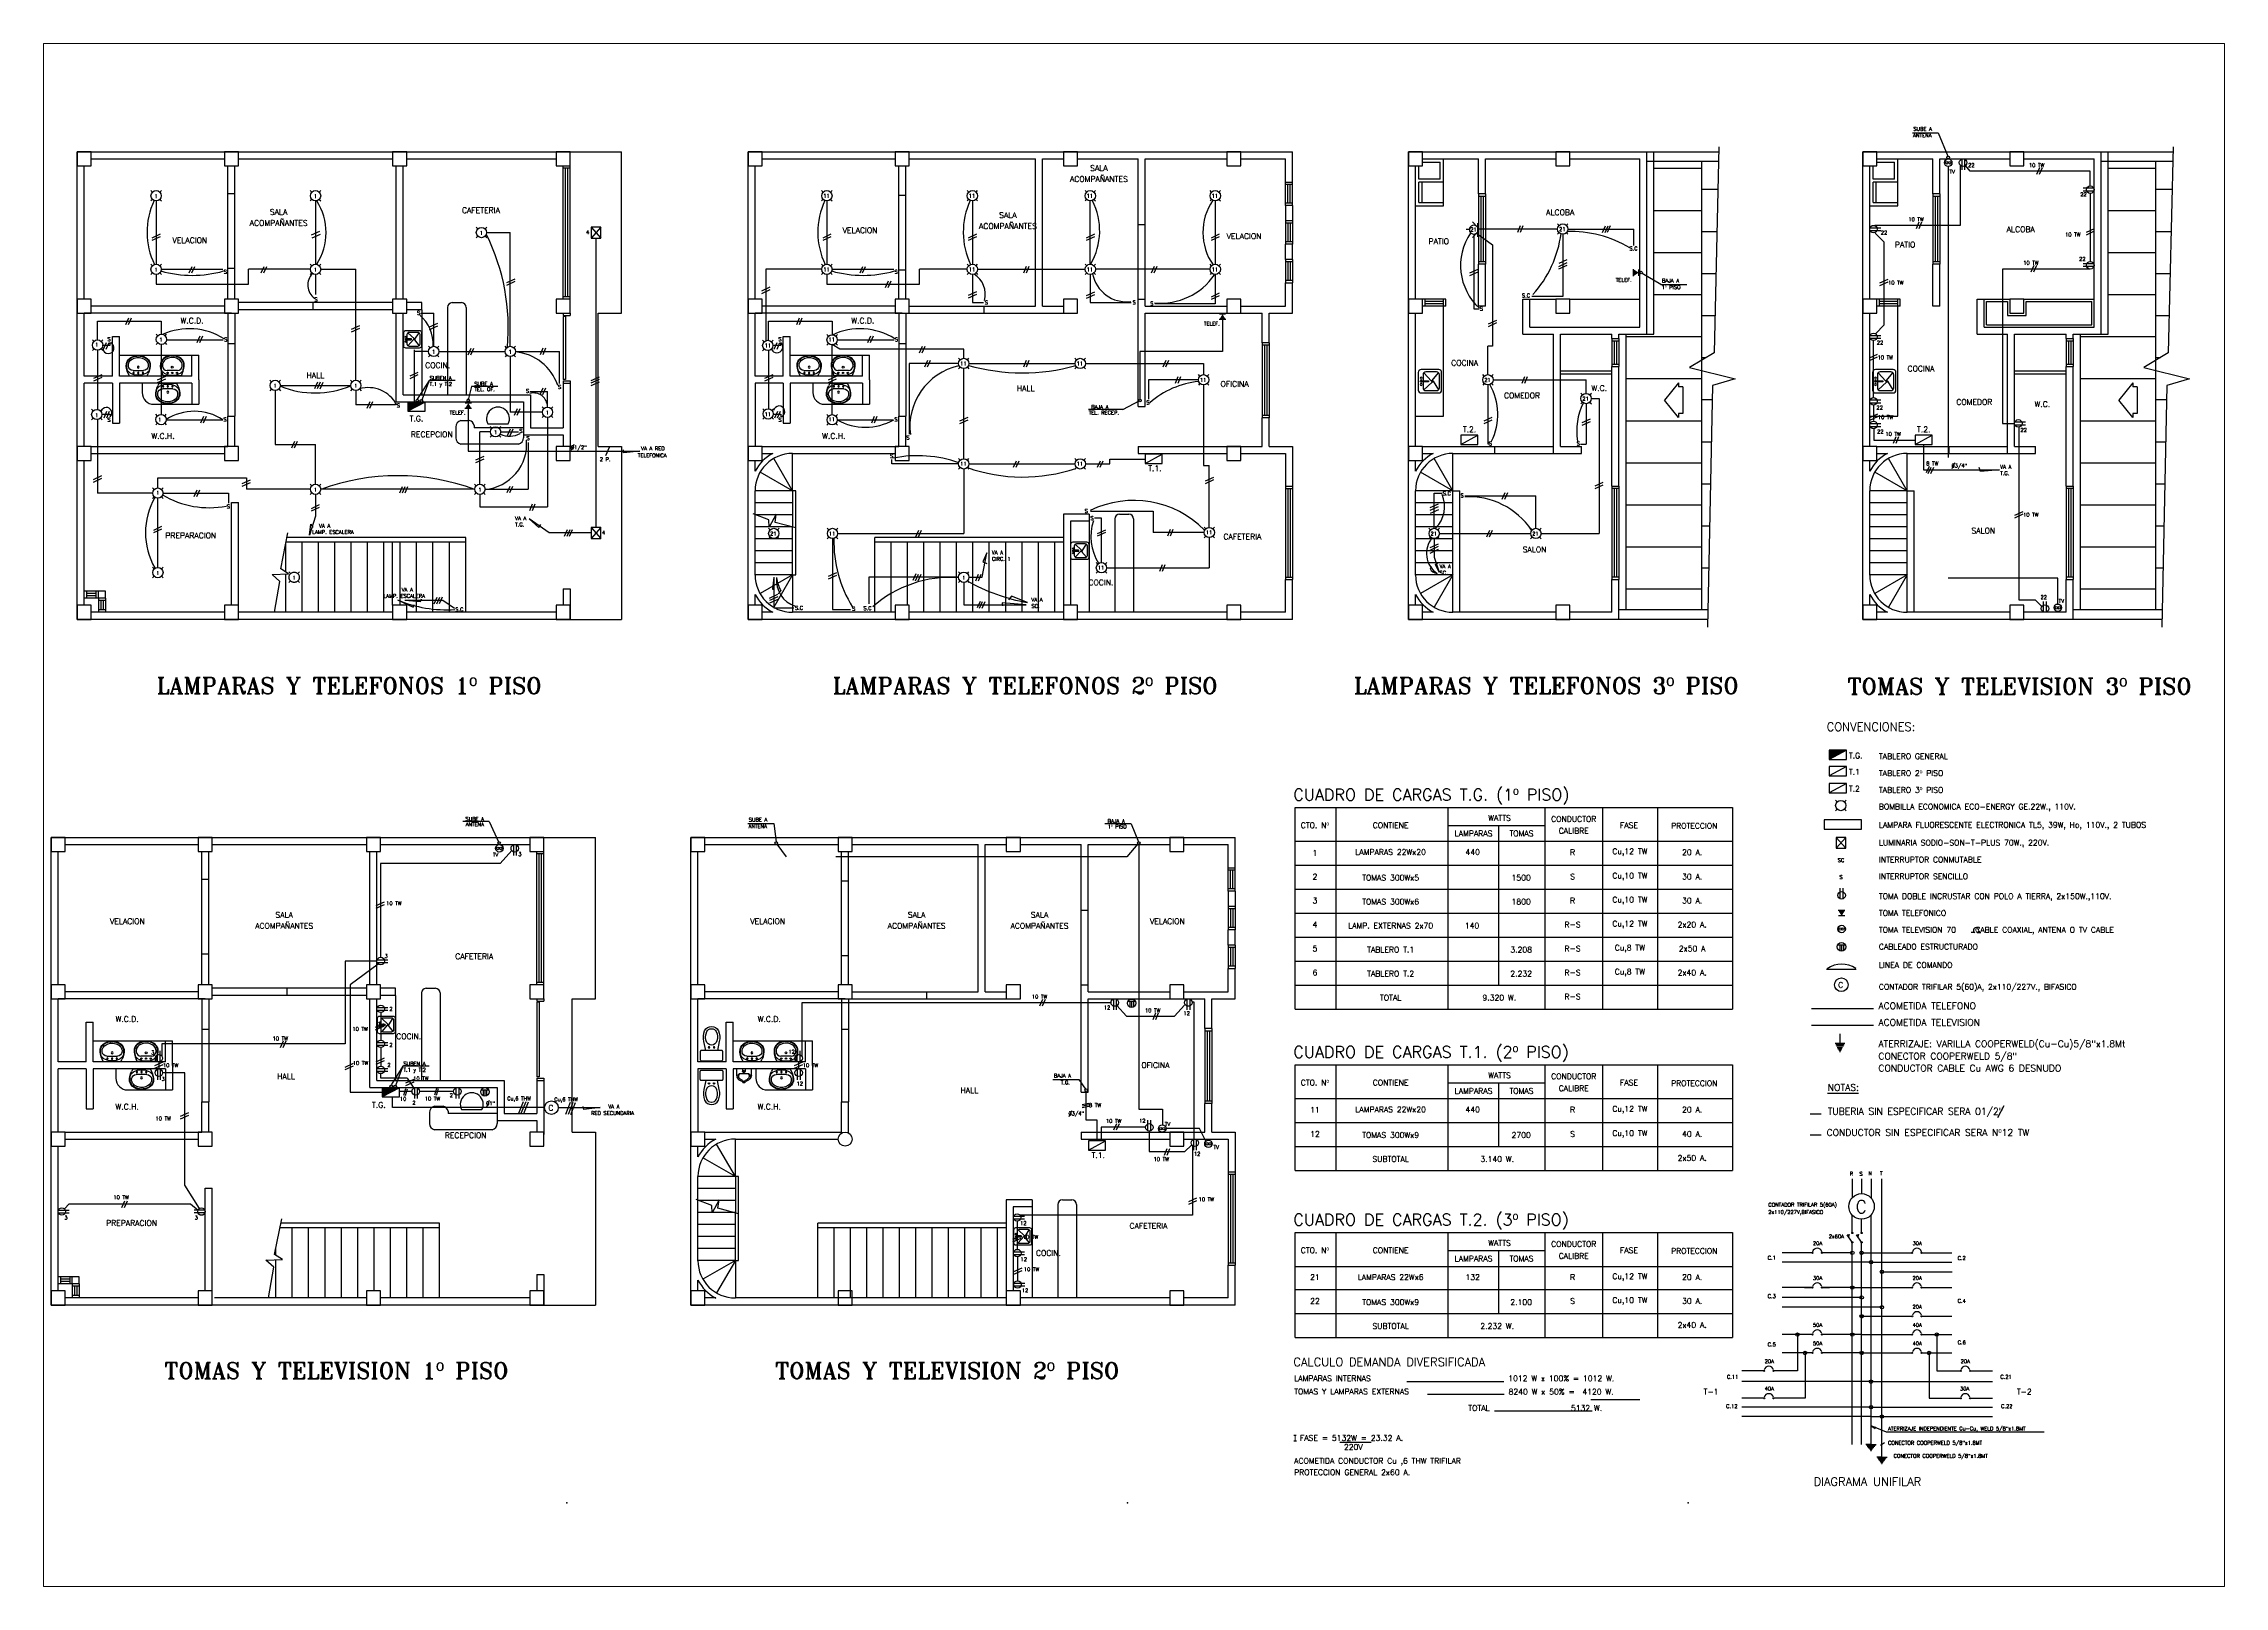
# Paper-space layout 'Layout2' of a CAD drawing. Extents: x 1.17 to 10.52, y 0.83 to 7.44.
# The model-space entities are those that its viewports show. They can reach past a viewport. Long polylines and large blocks are cut down to what shows.
import ezdxf
from ezdxf.enums import TextEntityAlignment as Align

# ---------------------------------------------------------------- set-up
doc = ezdxf.new("R2010")
doc.units = 0
doc.header["$MEASUREMENT"] = 0
for name, pattern in [('BORDER2', [0.875, 0.25, -0.125, 0.25, -0.125, 0, -0.125]), ('CENTERX2', [4, 2.5, -0.5, 0.5, -0.5]), ('DASHED', [0.75, 0.5, -0.25]), ('HIDDEN', [0.375, 0.25, -0.125]), ('PHANTOM2', [1.25, 0.625, -0.125, 0.125, -0.125, 0.125, -0.125])]:
    doc.linetypes.add(name, pattern=pattern)
doc.layers.get('0').update_dxf_attribs({"linetype": 'CONTINUOUS'})
for name, color, linetype in [('ACOMETIDAS', 3, 'CENTERX2'), ('CABLES', 2, 'CONTINUOUS'), ('CAJONEO', 1, 'CONTINUOUS'), ('CARGAS-DIAGRAMA-CONVENC', 2, 'CONTINUOUS'), ('ELEMENTOS-ELEC', 2, 'CONTINUOUS'), ('MANCHETA', 3, 'CONTINUOUS'), ('NOTAS', 2, 'CONTINUOUS'), ('TEXTO', 2, 'CONTINUOUS'), ('TITULOS', 3, 'CONTINUOUS'), ('TUBERIA', 30, 'CONTINUOUS'), ('TUBERIA-PISO', 4, 'DASHED'), ('TUBERIA-TELEF', 21, 'PHANTOM2'), ('TUBERIA-TV', 21, 'BORDER2')]:
    doc.layers.add(name, color=color, linetype=linetype)
doc.styles.add('ROMANS', font='romans.shx', dxfattribs={"height": 0.08})
doc.styles.add('ROMANT', font='romant.shx', dxfattribs={"height": 0.15})

# ---------------------------------------------------------------- blocks, each defined once
blk = doc.blocks.new('TUTOR61')
for p, q in [((0, -0.284), (-0.182, -0.119)), ((-0.016, -0.3), (-0.182, -0.434)), ((-0.013, -0.079), (-0.013, -0.209)), ((0, -0.317), (0.182, -0.434)), ((0.016, -0.3), (0.182, -0.119))]:
    blk.add_line(p, q)
blk.add_lwpolyline([(-0.19, 0), (0.19, 0, -0.414214), (0.25, -0.06), (0.25, -0.44, -0.414214), (0.19, -0.5), (-0.19, -0.5, -0.414214), (-0.25, -0.44), (-0.25, -0.06, -0.414214)], format="xyb", close=True)
for points in [[(0.013, -0.102), (0.14, -0.102, -0.414214), (0.2, -0.162), (0.2, -0.392, -0.414214), (0.14, -0.452), (-0.14, -0.452, -0.414214), (-0.2, -0.392), (-0.2, -0.162, -0.414214), (-0.14, -0.102)], [(-0.14, -0.102), (-0.013, -0.102, -0.414214)]]:
    blk.add_lwpolyline(points, format="xyb")
blk.add_lwpolyline([(0.013, -0.209), (0.013, -0.079)])
for centre, radius in [((-0.067, -0.062), 0.0203), ((0, -0.3), 0.0163), ((0.067, -0.062), 0.0203)]:
    blk.add_circle(centre, radius)
for centre, radius, start, end in [((0, -0.063), 0.0203, 309.4618, 230.5382), ((0, -0.209), 0.0129, 180, 0)]:
    blk.add_arc(centre, radius, start, end)
blk = doc.blocks.new('TUTOR167')
for p, q in [((-0.19, 0), (-0.215, -0.046)), ((-0.19, 0), (0.19, 0)), ((0.19, 0), (0.215, -0.046)), ((-0.158, -0.391), (-0.146, -0.397)), ((-0.153, -0.382), (-0.142, -0.388)), ((-0.112, -0.11), (0.112, -0.11))]:
    blk.add_line(p, q)
for centre, radius in [((-0.1, -0.06), 0.015), ((0, -0.18), 0.02), ((0, -0.06), 0.015), ((0.1, -0.06), 0.015)]:
    blk.add_circle(centre, radius)
for centre, radius, start, end in [((0.14, -0.225), 0.397, 153.2366, 185.1908), ((-0.04, -0.2), 0.224, 196.2861, 238.2877), ((0.14, -0.225), 0.387, 165.7987, 183.085), ((-0.147, -0.24), 0.1, 183.085, 200.7802), ((-0.04, -0.2), 0.214, 200.7802, 238.2877), ((-0.139, -0.155), 0.1, 131.0686, 165.7987), ((-0.112, -0.21), 0.1, 90, 176.5875), ((0.14, -0.225), 0.352, 176.5875, 184.6254), ((-0.04, -0.2), 0.179, 197.3522, 254.7067), ((-0.018, -0.293), 0.284, 100.6374, 131.0686), ((0, -0.111), 0.321, 242.8748, 299.3617), ((0, -0.111), 0.311, 242.8748, 299.3617), ((0, -0.111), 0.276, 251.4503, 299.3617), ((0, -0.586), 0.576, 82.9944, 97.0056), ((0.018, -0.293), 0.284, 48.9314, 79.3626), ((0.112, -0.21), 0.1, 3.4125, 90), ((0.04, -0.2), 0.179, 301.7123, 335.4879), ((0.04, -0.2), 0.214, 301.7123, 343.7139), ((0.04, -0.2), 0.224, 301.7123, 343.7139), ((0.112, -0.233), 0.1, 335.4879, 358.2317), ((0.139, -0.155), 0.1, 14.2013, 48.9314), ((-0.14, -0.225), 0.352, 358.2317, 3.4125), ((-0.14, -0.225), 0.397, 354.8092, 26.7634), ((-0.14, -0.225), 0.387, 354.8092, 14.2013)]:
    blk.add_arc(centre, radius, start, end)
blk = doc.blocks.new('TUTOR161')
blk.add_line((-0.004, -0.682), (0.004, -0.682))
blk.add_lwpolyline([(-0.24, -0.02, -0.414214), (-0.22, 0), (0.22, 0, -0.414214), (0.24, -0.02), (0.24, -0.2, -0.414214), (0.22, -0.22), (-0.22, -0.22, -0.414214), (-0.24, -0.2)], format="xyb", close=True)
for points in [[(-0.125, -0.22), (-0.165, -0.412, 0.165054), (-0.147, -0.643, 0.323565), (0, -0.732, 0.323565), (0.147, -0.643, 0.165054), (0.165, -0.412), (0.125, -0.22)], [(0.004, -0.682, 0.323565), (0.101, -0.624, 0.165054), (0.117, -0.424, 0.776889), (-0.117, -0.424, 0.165054), (-0.101, -0.624, 0.323565), (-0.004, -0.682)]]:
    blk.add_lwpolyline(points, format="xyb")
for centre in [(-0.054, -0.285), (0.054, -0.285)]:
    blk.add_circle(centre, 0.015)
blk = doc.blocks.new('TUTOR125')
for p, q in [((-0.16, 0), (0.16, 0)), ((-0.16, -0.13), (-0.16, 0)), ((-0.03, 0), (-0.03, -0.05)), ((0.03, 0), (0.03, -0.05)), ((0.16, 0), (0.16, -0.13)), ((0.09, -0.1), (-0.09, -0.1))]:
    blk.add_line(p, q)
for points in [[(-0.16, -0.13, 0.08242), (-0.145, -0.182, -0.228476)], [(0.16, -0.13, -0.08242), (0.145, -0.182, 0.228476)]]:
    blk.add_lwpolyline(points, format="xyb")
blk.add_circle((0, -0.05), 0.01)
for centre, radius, start, end in [((-0.049, -0.187), 0.0959, 115.1696, 177.1099), ((0.004, -0.111), 0.165, 205.5225, 254.5267), ((-0.025, -0.156), 0.0856, 139.4292, 259.8784), ((-0.051, -0.266), 0.0282, 16.2937, 67.773), ((-0.051, -0.296), 0.0282, 16.2937, 67.773), ((0, -0.05), 0.03, 180, 360), ((-0.004, -0.249), 0.0217, 205.9807, 280.8911), ((-0.004, -0.279), 0.0217, 205.9807, 280.8911), ((0.004, -0.249), 0.0217, 259.1089, 334.0193), ((0.004, -0.279), 0.0217, 259.1089, 334.0193), ((0.051, -0.266), 0.0282, 112.227, 163.7063), ((0.051, -0.296), 0.0282, 112.227, 163.7063), ((0.025, -0.156), 0.0856, 280.1216, 40.5708), ((-0.004, -0.111), 0.165, 285.4733, 334.4775), ((0.049, -0.187), 0.0959, 2.8901, 64.8304)]:
    blk.add_arc(centre, radius, start, end)

msp = doc.modelspace()

# ---------------------------------------------------------------- hatches: boundary and pattern name
at = {"layer": 'CARGAS-DIAGRAMA-CONVENC'}
for points in [[(-50.562, -4.059, 1), (-50.584, -4.059, 1)], [(-50.362, -4.059, 1), (-50.384, -4.059, 1)], [(-51.412, -4.484, 1), (-51.434, -4.484, 1)], [(-51.212, -4.484, 1), (-51.234, -4.484, 1)], [(-50.562, -4.259, 1), (-50.584, -4.259, 1)], [(-50.362, -4.259, 1), (-50.384, -4.259, 1)], [(-49.278, -4.484, 1), (-49.301, -4.484, 1)], [(-49.078, -4.484, 1), (-49.101, -4.484, 1)], [(-51.412, -5.228, 1), (-51.434, -5.228, 1)], [(-51.212, -5.228, 1), (-51.234, -5.228, 1)], [(-49.278, -5.228, 1), (-49.301, -5.228, 1)], [(-49.078, -5.228, 1), (-49.101, -5.228, 1)], [(-49.278, -5.842, 1), (-49.301, -5.842, 1)], [(-49.078, -5.842, 1), (-49.101, -5.842, 1)], [(-51.412, -6.233, 1), (-51.434, -6.233, 1)], [(-51.212, -6.233, 1), (-51.234, -6.233, 1)], [(-49.278, -6.233, 1), (-49.301, -6.233, 1)], [(-49.078, -6.233, 1), (-49.101, -6.233, 1)], [(-52.449, -7.01, 1), (-52.471, -7.01, 1)], [(-52.249, -7.01, 1), (-52.271, -7.01, 1)], [(-51.412, -6.626, 1), (-51.434, -6.626, 1)], [(-51.212, -6.626, 1), (-51.234, -6.626, 1)], [(-49.278, -6.626, 1), (-49.301, -6.626, 1)], [(-49.078, -6.626, 1), (-49.101, -6.626, 1)], [(-48.242, -7.01, 1), (-48.264, -7.01, 1)], [(-48.042, -7.01, 1), (-48.064, -7.01, 1)], [(-52.449, -7.596, 1), (-52.471, -7.596, 1)], [(-52.249, -7.596, 1), (-52.271, -7.596, 1)], [(-48.242, -7.596, 1), (-48.264, -7.596, 1)], [(-48.042, -7.596, 1), (-48.064, -7.596, 1)]]:
    msp.add_hatch(color=256, dxfattribs=at).paths.add_polyline_path(points)
at = {"layer": 'ELEMENTOS-ELEC'}
for points in [[(-55.142, 16.486), (-55.257, 16.414), (-55.257, 16.558)], [(-64.053, 15.596), (-63.981, 15.481), (-64.125, 15.481)], [(-81.121, 13.716), (-81.489, 13.716), (-81.489, 13.521)], [(-80.198, 13.694), (-80.126, 13.579), (-80.269, 13.579)], [(-50.699, 6.267), (-51.067, 6.267), (-51.067, 6.071)], [(-50.802, 2.724), (-50.73, 2.839), (-50.874, 2.839)], [(-81.673, -0.953), (-82.041, -0.953), (-82.041, -1.149)]]:
    msp.add_hatch(color=256, dxfattribs=at).paths.add_polyline_path(points)

# ---------------------------------------------------------------- linework, layer by layer
at = {"layer": 'ACOMETIDAS'}
for p, q in [((-49.046, 12.812), (-49.046, 12.268)), ((-49.046, 12.268), (-47.423, 12.268)), ((-47.83, 12.23), (-47.858, 12.32)), ((-47.423, 12.268), (-47.83, 12.23)), ((-81.822, -1.378), (-81.822, -1.149)), ((-78.564, -1.378), (-81.822, -1.378)), ((-78.272, -1.378), (-77.378, -1.378)), ((-77.727, -1.418), (-77.736, -1.354)), ((-77.378, -1.378), (-77.727, -1.418)), ((-66.971, -1.646), (-66.971, -1.037)), ((-66.739, -1.646), (-66.971, -1.646)), ((-66.739, -2.091), (-66.739, -1.646))]:
    msp.add_line(p, q, dxfattribs=at)
at = {"layer": 'CABLES'}
for p, q in [((-46.568, 18.725), (-46.628, 18.583)), ((-46.51, 18.725), (-46.571, 18.583)), ((-86.793, 17.306), (-86.97, 17.226)), ((-83.383, 17.365), (-83.559, 17.285)), ((-83.37, 17.304), (-83.547, 17.224)), ((-72.435, 17.306), (-72.611, 17.226)), ((-69.322, 17.306), (-69.499, 17.226)), ((-66.797, 17.306), (-66.974, 17.226)), ((-64.122, 17.306), (-64.299, 17.226)), ((-57.679, 17.49), (-57.74, 17.347)), ((-57.622, 17.49), (-57.683, 17.347)), ((-55.863, 17.481), (-55.924, 17.339)), ((-55.806, 17.481), (-55.867, 17.339)), ((-55.758, 17.487), (-55.818, 17.345)), ((-49.148, 17.564), (-49.208, 17.422)), ((-49.091, 17.564), (-49.151, 17.422)), ((-45.393, 17.426), (-45.569, 17.346)), ((-45.393, 17.37), (-45.569, 17.29)), ((-86.793, 17.251), (-86.97, 17.171)), ((-72.435, 17.251), (-72.611, 17.171)), ((-69.322, 17.251), (-69.499, 17.171)), ((-66.797, 17.251), (-66.974, 17.171)), ((-64.122, 17.251), (-64.299, 17.171)), ((-86.118, 16.614), (-86.178, 16.472)), ((-86.06, 16.614), (-86.121, 16.472)), ((-84.576, 16.614), (-84.637, 16.472)), ((-84.519, 16.614), (-84.58, 16.472)), ((-79.202, 16.349), (-79.378, 16.269)), ((-71.759, 16.614), (-71.82, 16.472)), ((-71.702, 16.614), (-71.763, 16.472)), ((-68.253, 16.619), (-68.313, 16.477)), ((-68.196, 16.619), (-68.256, 16.477)), ((-65.519, 16.619), (-65.58, 16.477)), ((-65.462, 16.619), (-65.523, 16.477)), ((-58.589, 16.555), (-58.765, 16.475)), ((-58.589, 16.499), (-58.765, 16.419)), ((-56.687, 16.694), (-56.863, 16.614)), ((-56.687, 16.639), (-56.863, 16.559)), ((-56.681, 16.762), (-56.857, 16.682)), ((-49.813, 16.34), (-49.989, 16.26)), ((-46.689, 16.636), (-46.75, 16.493)), ((-46.632, 16.636), (-46.693, 16.493)), ((-79.202, 16.294), (-79.378, 16.214)), ((-73.746, 16.172), (-73.922, 16.092)), ((-73.746, 16.116), (-73.922, 16.036)), ((-71.213, 16.305), (-71.274, 16.162)), ((-71.156, 16.305), (-71.217, 16.162)), ((-69.322, 16.076), (-69.499, 15.996)), ((-69.322, 16.02), (-69.499, 15.94)), ((-66.797, 16.07), (-66.974, 15.99)), ((-66.797, 16.015), (-66.974, 15.935)), ((-64.122, 16.045), (-64.299, 15.965)), ((-64.122, 15.989), (-64.299, 15.909)), ((-49.813, 16.284), (-49.989, 16.204)), ((-87.472, 15.51), (-87.533, 15.368)), ((-87.415, 15.51), (-87.476, 15.368)), ((-73.114, 15.51), (-73.175, 15.368)), ((-73.057, 15.51), (-73.117, 15.368)), ((-58.189, 15.465), (-58.366, 15.385)), ((-58.189, 15.409), (-58.366, 15.329)), ((-87.951, 14.984), (-88.012, 14.842)), ((-87.894, 14.984), (-87.955, 14.842)), ((-85.947, 15.13), (-86.007, 14.987)), ((-85.889, 15.13), (-85.95, 14.987)), ((-82.526, 15.349), (-82.702, 15.269)), ((-82.526, 15.293), (-82.702, 15.213)), ((-80.857, 15.397), (-81.033, 15.317)), ((-80.857, 15.342), (-81.033, 15.262)), ((-73.593, 14.984), (-73.654, 14.842)), ((-73.536, 14.984), (-73.596, 14.842)), ((-71.588, 15.13), (-71.649, 14.987)), ((-71.531, 15.13), (-71.592, 14.987)), ((-80.143, 14.864), (-80.204, 14.722)), ((-80.086, 14.864), (-80.147, 14.722)), ((-78.6, 14.87), (-78.661, 14.728)), ((-78.543, 14.87), (-78.603, 14.728)), ((-70.484, 14.908), (-70.544, 14.766)), ((-70.426, 14.908), (-70.487, 14.766)), ((-70.368, 14.606), (-70.429, 14.464)), ((-70.311, 14.606), (-70.372, 14.464)), ((-68.253, 14.606), (-68.313, 14.464)), ((-68.196, 14.606), (-68.256, 14.464)), ((-65.269, 14.606), (-65.329, 14.464)), ((-65.212, 14.606), (-65.272, 14.464)), ((-50.038, 14.737), (-50.214, 14.656)), ((-50.038, 14.681), (-50.214, 14.601)), ((-88.039, 14.302), (-88.216, 14.222)), ((-88.039, 14.246), (-88.216, 14.166)), ((-86.679, 14.263), (-86.855, 14.183)), ((-86.679, 14.207), (-86.855, 14.127)), ((-83.428, 14.142), (-83.489, 14)), ((-83.371, 14.142), (-83.432, 14)), ((-83.313, 14.136), (-83.374, 13.993)), ((-81.275, 14.353), (-81.451, 14.273)), ((-81.275, 14.297), (-81.451, 14.217)), ((-78.604, 14.013), (-78.665, 13.871)), ((-78.547, 14.013), (-78.608, 13.871)), ((-77.398, 14.253), (-77.574, 14.173)), ((-77.398, 14.2), (-77.574, 14.12)), ((-77.398, 14.144), (-77.574, 14.064)), ((-73.681, 14.302), (-73.857, 14.222)), ((-73.681, 14.246), (-73.857, 14.166)), ((-72.321, 14.263), (-72.497, 14.183)), ((-72.321, 14.207), (-72.497, 14.127)), ((-65.009, 14.256), (-65.07, 14.114)), ((-64.952, 14.256), (-65.012, 14.114)), ((-57.589, 14.256), (-57.65, 14.114)), ((-57.532, 14.256), (-57.593, 14.114)), ((-82.305, 13.721), (-82.366, 13.579)), ((-82.248, 13.721), (-82.309, 13.579)), ((-79.154, 13.574), (-79.215, 13.432)), ((-79.097, 13.574), (-79.157, 13.432)), ((-87.938, 13.517), (-87.999, 13.375)), ((-87.881, 13.517), (-87.941, 13.375)), ((-85.867, 13.406), (-85.928, 13.263)), ((-85.81, 13.406), (-85.87, 13.263)), ((-79.303, 13.139), (-79.364, 12.996)), ((-79.246, 13.139), (-79.306, 12.996)), ((-73.58, 13.517), (-73.64, 13.375)), ((-73.522, 13.517), (-73.583, 13.375)), ((-71.509, 13.406), (-71.569, 13.263)), ((-71.451, 13.406), (-71.512, 13.263)), ((-69.507, 13.387), (-69.684, 13.307)), ((-69.507, 13.331), (-69.684, 13.251)), ((-58.287, 13.386), (-58.463, 13.306)), ((-58.287, 13.33), (-58.463, 13.25)), ((-56.187, 13.351), (-56.363, 13.271)), ((-56.187, 13.295), (-56.363, 13.215)), ((-50.031, 13.459), (-50.208, 13.379)), ((-50.031, 13.404), (-50.208, 13.324)), ((-83.919, 12.874), (-83.98, 12.731)), ((-83.862, 12.874), (-83.923, 12.731)), ((-49.639, 12.976), (-49.7, 12.833)), ((-49.582, 12.976), (-49.643, 12.833)), ((-79.868, 12.554), (-80.045, 12.474)), ((-79.868, 12.498), (-80.045, 12.418)), ((-68.471, 12.456), (-68.531, 12.314)), ((-68.413, 12.456), (-68.474, 12.314)), ((-66.674, 12.456), (-66.734, 12.314)), ((-66.616, 12.456), (-66.677, 12.314)), ((-88.051, 12.136), (-88.227, 12.056)), ((-88.051, 12.081), (-88.227, 12)), ((-86.011, 11.831), (-86.072, 11.689)), ((-85.954, 11.831), (-86.015, 11.689)), ((-84.865, 12.046), (-85.041, 11.966)), ((-84.865, 11.99), (-85.041, 11.91)), ((-81.612, 11.907), (-81.673, 11.765)), ((-81.555, 11.907), (-81.615, 11.765)), ((-81.496, 11.907), (-81.557, 11.765)), ((-79.31, 11.914), (-79.37, 11.772)), ((-79.252, 11.914), (-79.313, 11.772)), ((-64.25, 12.106), (-64.426, 12.026)), ((-64.25, 12.051), (-64.426, 11.971)), ((-58.011, 11.775), (-58.072, 11.633)), ((-57.954, 11.775), (-58.015, 11.633)), ((-55.91, 11.996), (-56.086, 11.916)), ((-55.91, 11.941), (-56.086, 11.861)), ((-83.387, 11.516), (-83.563, 11.436)), ((-83.387, 11.46), (-83.563, 11.38)), ((-78.829, 11.532), (-78.89, 11.39)), ((-78.772, 11.532), (-78.832, 11.39)), ((-59.436, 11.531), (-59.613, 11.451)), ((-59.436, 11.476), (-59.613, 11.396)), ((-59.434, 11.413), (-59.61, 11.333)), ((-46.923, 11.372), (-47.099, 11.292)), ((-46.923, 11.316), (-47.099, 11.236)), ((-86.761, 11.053), (-86.937, 10.973)), ((-86.761, 10.997), (-86.937, 10.917)), ((-78.083, 10.983), (-78.144, 10.841)), ((-78.026, 10.983), (-78.087, 10.841)), ((-77.976, 10.986), (-78.037, 10.844)), ((-70.563, 10.969), (-70.624, 10.827)), ((-70.506, 10.969), (-70.567, 10.827)), ((-66.56, 10.98), (-66.736, 10.9)), ((-66.56, 10.925), (-66.736, 10.845)), ((-65.173, 10.989), (-65.234, 10.847)), ((-65.116, 10.989), (-65.177, 10.847)), ((-58.34, 10.969), (-58.401, 10.827)), ((-58.283, 10.969), (-58.344, 10.827)), ((-59.439, 10.679), (-59.615, 10.599)), ((-59.439, 10.624), (-59.615, 10.544)), ((-59.436, 10.561), (-59.613, 10.481)), ((-72.316, 10.065), (-72.492, 9.985)), ((-72.316, 10.009), (-72.492, 9.929)), ((-70.619, 10.04), (-70.68, 9.897)), ((-70.569, 10.031), (-70.63, 9.889)), ((-70.512, 10.031), (-70.572, 9.889)), ((-69.282, 10.031), (-69.343, 9.889)), ((-69.225, 10.031), (-69.286, 9.889)), ((-65.342, 10.235), (-65.403, 10.093)), ((-65.285, 10.235), (-65.345, 10.093)), ((-80.874, 9.535), (-80.935, 9.393)), ((-80.817, 9.535), (-80.877, 9.393)), ((-80.757, 9.542), (-80.818, 9.399)), ((-73.58, 9.597), (-73.756, 9.517)), ((-73.572, 9.549), (-73.749, 9.469)), ((-73.572, 9.493), (-73.749, 9.413)), ((-69.243, 9.454), (-69.304, 9.312)), ((-69.201, 9.442), (-69.262, 9.3)), ((-69.144, 9.442), (-69.205, 9.3)), ((-81.998, 3.018), (-82.174, 2.938)), ((-81.998, 2.963), (-82.174, 2.882)), ((-67.909, 0.938), (-67.969, 0.796)), ((-67.852, 0.938), (-67.912, 0.796)), ((-65.487, 0.641), (-65.548, 0.499)), ((-65.43, 0.641), (-65.491, 0.499)), ((-84.16, 0.041), (-84.221, -0.101)), ((-84.103, 0.041), (-84.164, -0.101)), ((-82.012, 0.414), (-82.189, 0.334)), ((-82.012, 0.358), (-82.189, 0.278)), ((-86.738, -0.404), (-86.915, -0.484)), ((-86.738, -0.46), (-86.915, -0.54)), ((-82.663, -0.436), (-82.839, -0.516)), ((-81.999, -0.322), (-82.176, -0.402)), ((-81.999, -0.378), (-82.176, -0.458)), ((-73.042, -0.404), (-73.219, -0.484)), ((-73.042, -0.46), (-73.219, -0.54)), ((-82.663, -0.492), (-82.839, -0.572)), ((-81.362, -0.774), (-81.539, -0.854)), ((-81.362, -0.83), (-81.539, -0.91)), ((-86.185, -1.487), (-86.361, -1.567)), ((-86.185, -1.543), (-86.361, -1.623)), ((-66.323, -1.721), (-66.384, -1.863)), ((-66.266, -1.721), (-66.327, -1.863)), ((-65.244, -2.259), (-65.305, -2.402)), ((-65.187, -2.259), (-65.248, -2.402)), ((-87.558, -3.376), (-87.619, -3.518)), ((-87.501, -3.376), (-87.562, -3.518)), ((-64.608, -3.316), (-64.784, -3.396)), ((-64.608, -3.371), (-64.784, -3.452)), ((-68.372, -4.121), (-68.548, -4.201)), ((-68.372, -4.177), (-68.548, -4.257)), ((-68.349, -4.811), (-68.526, -4.891)), ((-68.349, -4.867), (-68.526, -4.947))]:
    msp.add_line(p, q, dxfattribs=at)
at = {"layer": 'CAJONEO'}
for p, q in [((-53.429, 19.178), (-53.533, 14.768)), ((-43.705, 19.178), (-43.81, 14.768)), ((-88.566, 9.069), (-88.566, 19.069)), ((-88.566, 19.069), (-78.016, 19.069)), ((-88.416, 15.919), (-88.416, 18.769)), ((-88.266, 18.919), (-85.416, 18.919)), ((-85.341, 18.182), (-85.341, 18.769)), ((-85.191, 18.182), (-85.191, 18.769)), ((-85.116, 18.919), (-81.816, 18.919)), ((-81.741, 15.919), (-81.741, 18.769)), ((-81.591, 15.919), (-81.591, 18.769)), ((-81.516, 18.919), (-78.316, 18.919)), ((-78.166, 15.919), (-78.166, 18.769)), ((-78.016, 18.719), (-78.166, 18.719)), ((-78.116, 15.969), (-78.116, 18.719)), ((-78.066, 15.969), (-78.066, 18.719)), ((-78.016, 15.919), (-78.016, 18.769)), ((-74.208, 9.069), (-74.208, 19.069)), ((-74.208, 19.069), (-62.558, 19.069)), ((-74.058, 15.919), (-74.058, 18.769)), ((-73.908, 18.919), (-71.058, 18.919)), ((-70.983, 18.144), (-70.983, 18.769)), ((-70.833, 18.144), (-70.833, 18.769)), ((-70.758, 18.919), (-68.058, 18.919)), ((-68.058, 15.769), (-68.058, 18.919)), ((-67.908, 15.769), (-67.908, 18.919)), ((-67.908, 18.919), (-67.458, 18.919)), ((-67.158, 18.919), (-65.858, 18.919)), ((-65.858, 17.519), (-65.858, 18.919)), ((-65.708, 18.919), (-63.958, 18.919)), ((-65.708, 17.519), (-65.708, 18.919)), ((-63.658, 18.919), (-62.708, 18.919)), ((-62.708, 18.419), (-62.708, 18.919)), ((-62.558, 18.419), (-62.558, 19.069)), ((-60.072, 9.069), (-60.072, 19.069)), ((-60.072, 19.069), (-54.972, 19.069)), ((-59.922, 15.919), (-59.922, 18.769)), ((-59.852, 18.489), (-59.852, 18.769)), ((-59.772, 18.919), (-58.572, 18.919)), ((-59.772, 18.849), (-59.392, 18.849)), ((-59.392, 18.489), (-59.392, 18.849)), ((-59.322, 17.919), (-59.322, 18.919)), ((-58.572, 18.169), (-58.572, 18.919)), ((-58.422, 18.919), (-56.922, 18.919)), ((-58.422, 18.169), (-58.422, 18.919)), ((-56.622, 18.919), (-55.122, 18.919)), ((-55.122, 15.319), (-55.122, 18.919)), ((-54.972, 15.169), (-54.972, 19.069)), ((-54.972, 19.069), (-53.431, 19.069)), ((-54.972, 18.869), (-53.436, 18.869)), ((-54.822, 15.169), (-54.822, 19.069)), ((-54.822, 18.719), (-53.797, 18.719)), ((-53.797, 9.269), (-53.797, 18.869)), ((-50.349, 9.069), (-50.349, 19.069)), ((-50.349, 19.069), (-45.249, 19.069)), ((-50.199, 15.919), (-50.199, 18.769)), ((-50.129, 18.489), (-50.129, 18.769)), ((-50.049, 18.919), (-48.849, 18.919)), ((-50.049, 18.849), (-49.669, 18.849)), ((-49.669, 18.489), (-49.669, 18.849)), ((-49.599, 17.919), (-49.599, 18.919)), ((-48.849, 18.169), (-48.849, 18.919)), ((-48.699, 18.919), (-47.199, 18.919)), ((-48.699, 18.169), (-48.699, 18.919)), ((-46.899, 18.919), (-45.399, 18.919)), ((-45.399, 15.319), (-45.399, 18.919)), ((-45.249, 15.169), (-45.249, 19.069)), ((-45.249, 19.069), (-43.708, 19.069)), ((-45.249, 18.869), (-43.712, 18.869)), ((-45.099, 15.169), (-45.099, 19.069)), ((-45.099, 18.719), (-44.074, 18.719)), ((-44.074, 9.269), (-44.074, 18.869)), ((-62.708, 17.92), (-62.708, 18.42)), ((-62.708, 18.419), (-62.558, 18.419)), ((-62.558, 18.37), (-62.708, 18.37)), ((-62.658, 17.97), (-62.658, 18.37)), ((-62.608, 17.97), (-62.608, 18.37)), ((-62.558, 17.92), (-62.558, 18.42)), ((-59.392, 18.489), (-59.852, 18.489)), ((-59.322, 18.419), (-59.852, 18.419)), ((-59.852, 17.989), (-59.852, 18.419)), ((-59.782, 17.989), (-59.782, 18.419)), ((-53.797, 18.269), (-53.45, 18.269)), ((-49.669, 18.489), (-50.129, 18.489)), ((-49.599, 18.419), (-50.129, 18.419)), ((-50.129, 17.989), (-50.129, 18.419)), ((-50.059, 17.989), (-50.059, 18.419)), ((-44.074, 18.269), (-43.727, 18.269)), ((-85.341, 18.182), (-85.191, 18.182)), ((-70.983, 18.144), (-70.833, 18.144)), ((-62.558, 17.97), (-62.708, 17.97)), ((-62.708, 17.92), (-62.708, 17.594)), ((-62.558, 17.92), (-62.708, 17.92)), ((-62.558, 17.92), (-62.558, 17.594)), ((-59.922, 17.919), (-59.322, 17.919)), ((-59.852, 17.989), (-59.322, 17.989)), ((-58.572, 18.169), (-58.572, 16.669)), ((-58.422, 18.169), (-58.572, 18.169)), ((-58.572, 18.119), (-58.422, 18.119)), ((-58.522, 18.119), (-58.522, 16.719)), ((-58.472, 18.119), (-58.472, 16.719)), ((-58.422, 18.169), (-58.422, 16.669)), ((-54.822, 17.819), (-53.797, 17.819)), ((-50.199, 17.919), (-49.599, 17.919)), ((-50.129, 17.989), (-49.599, 17.989)), ((-48.849, 18.169), (-48.849, 16.669)), ((-48.699, 18.169), (-48.849, 18.169)), ((-48.849, 18.119), (-48.699, 18.119)), ((-48.799, 18.119), (-48.799, 16.719)), ((-48.749, 18.119), (-48.749, 16.719)), ((-48.699, 18.169), (-48.699, 16.669)), ((-45.099, 17.819), (-44.074, 17.819)), ((-65.858, 17.519), (-65.708, 17.519)), ((-62.708, 17.594), (-62.708, 17.094)), ((-62.558, 17.594), (-62.708, 17.594)), ((-62.558, 17.544), (-62.708, 17.544)), ((-62.658, 17.544), (-62.658, 17.144)), ((-62.608, 17.544), (-62.608, 17.144)), ((-62.558, 17.594), (-62.558, 17.094)), ((-53.797, 17.369), (-53.472, 17.369)), ((-44.074, 17.369), (-43.748, 17.369)), ((-62.558, 17.144), (-62.708, 17.144)), ((-62.708, 16.769), (-62.708, 17.094)), ((-62.558, 17.094), (-62.708, 17.094)), ((-62.558, 16.769), (-62.558, 17.094)), ((-54.822, 16.919), (-53.797, 16.919)), ((-54.822, 16.919), (-53.797, 16.919)), ((-45.099, 16.919), (-44.074, 16.919)), ((-45.099, 16.919), (-44.074, 16.919)), ((-85.341, 16.582), (-85.191, 16.582)), ((-85.341, 15.919), (-85.341, 16.582)), ((-85.191, 15.919), (-85.191, 16.582)), ((-70.983, 15.919), (-70.983, 16.544)), ((-70.983, 16.544), (-70.833, 16.544)), ((-70.833, 15.919), (-70.833, 16.544)), ((-62.708, 16.769), (-62.708, 16.269)), ((-62.558, 16.769), (-62.708, 16.769)), ((-62.558, 16.719), (-62.708, 16.719)), ((-62.658, 16.719), (-62.658, 16.319)), ((-62.608, 16.719), (-62.608, 16.319)), ((-62.558, 16.769), (-62.558, 16.269)), ((-58.422, 16.719), (-58.572, 16.719)), ((-58.422, 16.669), (-58.572, 16.669)), ((-58.572, 15.769), (-58.572, 16.669)), ((-58.422, 15.769), (-58.422, 16.669)), ((-53.797, 16.469), (-53.493, 16.469)), ((-48.699, 16.719), (-48.849, 16.719)), ((-48.699, 16.669), (-48.849, 16.669)), ((-48.849, 15.769), (-48.849, 16.669)), ((-48.699, 15.769), (-48.699, 16.669)), ((-44.074, 16.469), (-43.769, 16.469)), ((-78.016, 15.969), (-78.166, 15.969)), ((-65.858, 13.619), (-65.858, 15.919)), ((-65.858, 15.919), (-65.708, 15.919)), ((-65.708, 15.769), (-65.708, 15.919)), ((-62.558, 16.319), (-62.708, 16.319)), ((-62.708, 16.269), (-62.558, 16.269)), ((-62.708, 15.769), (-62.708, 16.269)), ((-62.558, 15.619), (-62.558, 16.269)), ((-59.272, 15.919), (-59.772, 15.919)), ((-59.722, 15.919), (-59.722, 15.769)), ((-59.322, 15.769), (-59.322, 15.919)), ((-59.272, 15.769), (-59.272, 15.919)), ((-57.622, 15.919), (-57.472, 15.919)), ((-57.622, 15.169), (-57.622, 15.919)), ((-57.622, 15.769), (-57.622, 15.919)), ((-57.472, 15.919), (-56.922, 15.919)), ((-57.472, 15.319), (-57.472, 15.919)), ((-56.622, 15.919), (-55.122, 15.919)), ((-54.822, 16.019), (-53.797, 16.019)), ((-49.549, 15.919), (-50.049, 15.919)), ((-49.999, 15.919), (-49.999, 15.769)), ((-49.599, 15.769), (-49.599, 15.919)), ((-49.549, 15.769), (-49.549, 15.919)), ((-47.899, 15.919), (-47.749, 15.919)), ((-47.899, 15.769), (-47.899, 15.919)), ((-47.899, 15.169), (-47.899, 15.919)), ((-47.749, 15.919), (-47.199, 15.919)), ((-47.749, 15.319), (-47.749, 15.919)), ((-46.899, 15.919), (-45.399, 15.919)), ((-45.099, 16.019), (-44.074, 16.019)), ((-88.416, 14.269), (-88.416, 15.619)), ((-85.266, 15.619), (-88.416, 15.619)), ((-85.416, 15.769), (-88.266, 15.769)), ((-85.341, 15.619), (-85.341, 14.969)), ((-85.191, 15.619), (-85.191, 14.969)), ((-81.816, 15.844), (-83.516, 15.844)), ((-83.516, 15.694), (-83.516, 15.844)), ((-81.816, 15.694), (-83.516, 15.694)), ((-81.741, 13.719), (-81.741, 15.619)), ((-81.591, 13.869), (-81.591, 15.619)), ((-81.191, 15.844), (-81.516, 15.844)), ((-81.191, 15.694), (-81.516, 15.694)), ((-81.191, 15.694), (-81.191, 15.844)), ((-81.191, 15.694), (-81.191, 13.869)), ((-80.641, 15.744), (-80.641, 13.869)), ((-80.541, 15.844), (-80.341, 15.844)), ((-80.241, 15.744), (-80.241, 13.869)), ((-78.166, 15.619), (-78.166, 15.569)), ((-78.166, 15.569), (-78.016, 15.569)), ((-78.166, 15.548), (-78.166, 14.198)), ((-78.116, 15.548), (-78.166, 15.548)), ((-78.116, 15.548), (-78.116, 14.198)), ((-78.016, 15.619), (-78.016, 15.569)), ((-70.908, 15.619), (-74.058, 15.619)), ((-74.058, 14.269), (-74.058, 15.619)), ((-71.058, 15.769), (-73.908, 15.769)), ((-70.983, 15.619), (-70.983, 14.969)), ((-70.833, 15.619), (-70.833, 14.969)), ((-69.158, 15.619), (-69.158, 15.769)), ((-69.158, 15.769), (-68.058, 15.769)), ((-69.158, 15.619), (-67.458, 15.619)), ((-67.908, 15.769), (-67.458, 15.769)), ((-65.708, 15.769), (-63.958, 15.769)), ((-65.708, 13.619), (-65.708, 15.619)), ((-65.708, 15.619), (-63.208, 15.619)), ((-63.658, 15.769), (-62.708, 15.769)), ((-63.208, 14.982), (-63.208, 15.619)), ((-63.058, 14.982), (-63.058, 15.619)), ((-63.058, 15.619), (-62.558, 15.619)), ((-59.922, 12.769), (-59.922, 15.619)), ((-59.272, 15.769), (-59.772, 15.769)), ((-59.322, 15.869), (-59.722, 15.869)), ((-59.322, 15.819), (-59.722, 15.819)), ((-59.322, 13.419), (-59.322, 15.769)), ((-58.422, 15.769), (-58.572, 15.769)), ((-53.797, 15.569), (-53.514, 15.569)), ((-50.199, 12.769), (-50.199, 15.619)), ((-49.549, 15.769), (-50.049, 15.769)), ((-49.599, 15.869), (-49.999, 15.869)), ((-49.599, 15.819), (-49.999, 15.819)), ((-49.599, 13.419), (-49.599, 15.769)), ((-48.699, 15.769), (-48.849, 15.769)), ((-47.699, 15.869), (-47.249, 15.869)), ((-47.699, 15.369), (-47.699, 15.869)), ((-46.849, 15.869), (-45.449, 15.869)), ((-45.449, 15.369), (-45.449, 15.869)), ((-44.074, 15.569), (-43.791, 15.569)), ((-87.816, 14.269), (-87.816, 15.119)), ((-87.816, 15.119), (-87.666, 15.119)), ((-87.666, 14.269), (-87.666, 15.119)), ((-85.341, 14.969), (-85.191, 14.969)), ((-73.458, 14.269), (-73.458, 15.119)), ((-73.458, 14.269), (-73.458, 15.119)), ((-73.458, 15.119), (-73.308, 15.119)), ((-73.458, 15.119), (-73.308, 15.119)), ((-73.308, 14.269), (-73.308, 15.119)), ((-70.983, 14.969), (-70.833, 14.969)), ((-63.208, 14.982), (-63.208, 13.382)), ((-63.058, 14.982), (-63.208, 14.982)), ((-63.058, 14.982), (-63.058, 13.382)), ((-57.622, 15.169), (-56.972, 15.169)), ((-57.472, 15.319), (-55.122, 15.319)), ((-56.972, 12.619), (-56.972, 15.169)), ((-56.822, 15.169), (-55.722, 15.169)), ((-56.822, 12.769), (-56.822, 15.169)), ((-55.722, 15.079), (-55.722, 15.169)), ((-55.722, 15.079), (-55.722, 14.479)), ((-55.722, 15.079), (-55.572, 15.079)), ((-55.722, 15.029), (-55.572, 15.029)), ((-55.672, 15.029), (-55.672, 14.529)), ((-55.622, 15.029), (-55.622, 14.529)), ((-55.572, 15.079), (-55.572, 15.169)), ((-55.572, 15.169), (-54.972, 15.169)), ((-55.572, 15.079), (-55.572, 14.479)), ((-55.422, 15.169), (-55.422, 9.269)), ((-55.422, 15.119), (-53.797, 15.119)), ((-55.422, 15.119), (-53.797, 15.119)), ((-54.972, 15.169), (-54.822, 15.169)), ((-47.899, 15.169), (-47.249, 15.169)), ((-47.749, 15.319), (-45.399, 15.319)), ((-47.699, 15.369), (-45.449, 15.369)), ((-47.249, 12.619), (-47.249, 15.169)), ((-47.099, 12.769), (-47.099, 15.169)), ((-47.099, 15.169), (-45.999, 15.169)), ((-45.999, 15.079), (-45.999, 15.169)), ((-45.999, 15.079), (-45.999, 14.479)), ((-45.999, 15.079), (-45.849, 15.079)), ((-45.999, 15.029), (-45.849, 15.029)), ((-45.949, 15.029), (-45.949, 14.529)), ((-45.899, 15.029), (-45.899, 14.529)), ((-45.849, 15.169), (-45.249, 15.169)), ((-45.849, 15.079), (-45.849, 15.169)), ((-45.849, 15.079), (-45.849, 14.479)), ((-45.699, 15.169), (-45.699, 9.269)), ((-45.699, 15.119), (-44.074, 15.119)), ((-45.699, 15.119), (-44.074, 15.119)), ((-45.249, 15.169), (-45.099, 15.169)), ((-87.666, 14.719), (-86.116, 14.719)), ((-86.116, 14.269), (-86.116, 14.719)), ((-86.116, 14.719), (-85.966, 14.719)), ((-85.966, 14.194), (-85.966, 14.719)), ((-73.308, 14.719), (-71.758, 14.719)), ((-71.758, 14.269), (-71.758, 14.719)), ((-71.758, 14.719), (-71.608, 14.719)), ((-71.608, 14.194), (-71.608, 14.719)), ((-63.058, 14.932), (-63.208, 14.932)), ((-63.158, 14.932), (-63.158, 13.432)), ((-63.108, 14.932), (-63.108, 13.432)), ((-55.722, 14.529), (-55.572, 14.529)), ((-55.722, 11.919), (-55.722, 14.479)), ((-55.722, 14.479), (-55.572, 14.479)), ((-55.572, 11.919), (-55.572, 14.479)), ((-53.533, 14.768), (-54.055, 14.456)), ((-53.797, 14.669), (-53.698, 14.669)), ((-45.999, 14.529), (-45.849, 14.529)), ((-45.999, 11.919), (-45.999, 14.479)), ((-45.999, 14.479), (-45.849, 14.479)), ((-45.849, 11.919), (-45.849, 14.479)), ((-43.81, 14.768), (-44.331, 14.456)), ((-44.074, 14.669), (-43.974, 14.669)), ((-87.816, 14.269), (-88.416, 14.269)), ((-87.816, 14.269), (-88.416, 14.269)), ((-87.816, 14.119), (-88.416, 14.119)), ((-87.816, 14.119), (-88.416, 14.119)), ((-88.416, 12.769), (-88.416, 14.119)), ((-87.816, 14.119), (-87.816, 13.269)), ((-86.116, 14.269), (-87.666, 14.269)), ((-86.116, 14.269), (-87.666, 14.269)), ((-86.116, 14.119), (-87.666, 14.119)), ((-86.116, 14.119), (-87.666, 14.119)), ((-87.666, 14.119), (-87.666, 13.269)), ((-87.179, 14.119), (-87.179, 13.919)), ((-86.116, 14.119), (-86.116, 13.669)), ((-85.966, 14.194), (-85.966, 13.669)), ((-78.116, 14.198), (-78.166, 14.198)), ((-78.166, 14.169), (-78.166, 13.948)), ((-78.166, 14.169), (-78.016, 14.169)), ((-78.166, 14.169), (-78.166, 13.169)), ((-78.166, 14.119), (-78.016, 14.119)), ((-78.016, 14.169), (-78.016, 14.119)), ((-78.016, 14.119), (-78.016, 12.719)), ((-73.458, 14.269), (-74.058, 14.269)), ((-73.458, 14.269), (-74.058, 14.269)), ((-73.458, 14.269), (-74.058, 14.269)), ((-73.458, 14.269), (-74.058, 14.269)), ((-73.458, 14.119), (-74.058, 14.119)), ((-73.458, 14.119), (-74.058, 14.119)), ((-74.058, 14.119), (-74.058, 12.769)), ((-73.458, 14.119), (-73.458, 13.269)), ((-73.458, 14.119), (-73.458, 13.269)), ((-71.758, 14.269), (-73.308, 14.269)), ((-71.758, 14.269), (-73.308, 14.269)), ((-71.758, 14.119), (-73.308, 14.119)), ((-71.758, 14.119), (-73.308, 14.119)), ((-73.308, 14.119), (-73.308, 13.269)), ((-72.82, 14.119), (-72.82, 13.919)), ((-71.758, 14.119), (-71.758, 13.669)), ((-71.608, 14.194), (-71.608, 13.669)), ((-55.422, 14.219), (-53.797, 14.219)), ((-54.291, 14.129), (-54.595, 13.758)), ((-54.291, 14.129), (-54.291, 14.045)), ((-54.201, 14.045), (-54.291, 14.045)), ((-54.201, 14.045), (-54.201, 13.471)), ((-54.055, 14.456), (-53.081, 14.212)), ((-53.568, 14.074), (-53.672, 8.9)), ((-53.081, 14.212), (-53.568, 14.074)), ((-45.699, 14.219), (-44.074, 14.219)), ((-44.568, 14.129), (-44.871, 13.758)), ((-44.568, 14.129), (-44.568, 14.045)), ((-44.477, 14.045), (-44.568, 14.045)), ((-44.477, 14.045), (-44.477, 13.471)), ((-44.331, 14.456), (-43.357, 14.212)), ((-43.844, 14.074), (-43.949, 8.9)), ((-43.357, 14.212), (-43.844, 14.074)), ((-86.929, 13.669), (-86.116, 13.669)), ((-86.116, 13.669), (-85.966, 13.669)), ((-81.741, 13.719), (-79.016, 13.719)), ((-81.591, 13.869), (-78.866, 13.869)), ((-79.016, 13.719), (-79.016, 13.019)), ((-78.866, 13.869), (-78.866, 13.169)), ((-72.57, 13.669), (-71.758, 13.669)), ((-71.758, 13.669), (-71.608, 13.669)), ((-65.858, 13.619), (-65.708, 13.619)), ((-65.858, 13.619), (-65.708, 13.619)), ((-54.291, 13.387), (-54.595, 13.758)), ((-53.797, 13.769), (-53.574, 13.769)), ((-44.568, 13.387), (-44.871, 13.758)), ((-44.074, 13.769), (-43.85, 13.769)), ((-87.816, 13.269), (-87.666, 13.269)), ((-85.341, 12.769), (-85.341, 13.419)), ((-85.341, 13.419), (-85.191, 13.419)), ((-85.191, 12.769), (-85.191, 13.419)), ((-80.466, 13.187), (-80.466, 12.949)), ((-80.175, 13.319), (-80.358, 13.319)), ((-80.07, 13.219), (-80.07, 13.169)), ((-79.016, 13.169), (-80.07, 13.169)), ((-79.344, 13.248), (-79.78, 13.248)), ((-79.016, 13.187), (-79.016, 12.949)), ((-78.866, 13.169), (-78.166, 13.169)), ((-73.458, 13.269), (-73.308, 13.269)), ((-73.458, 13.269), (-73.308, 13.269)), ((-70.983, 13.419), (-70.833, 13.419)), ((-70.983, 12.769), (-70.983, 13.419)), ((-70.833, 12.769), (-70.833, 13.419)), ((-63.058, 13.432), (-63.208, 13.432)), ((-63.058, 13.382), (-63.208, 13.382)), ((-63.208, 12.769), (-63.208, 13.382)), ((-63.058, 12.769), (-63.058, 13.382)), ((-59.922, 13.419), (-59.322, 13.419)), ((-55.422, 13.319), (-53.797, 13.319)), ((-54.291, 13.471), (-54.291, 13.387)), ((-54.201, 13.471), (-54.291, 13.471)), ((-50.199, 13.419), (-49.599, 13.419)), ((-45.699, 13.319), (-44.074, 13.319)), ((-44.477, 13.471), (-44.568, 13.471)), ((-44.568, 13.471), (-44.568, 13.387)), ((-88.266, 12.769), (-85.341, 12.769)), ((-88.266, 12.619), (-85.416, 12.619)), ((-79.125, 12.819), (-80.358, 12.819)), ((-79.016, 13.019), (-78.166, 13.019)), ((-78.166, 13.019), (-78.166, 12.769)), ((-73.908, 12.769), (-70.983, 12.769)), ((-73.908, 12.619), (-73.679, 12.619)), ((-73.258, 12.619), (-71.058, 12.619)), ((-65.858, 12.769), (-63.208, 12.769)), ((-65.858, 12.769), (-65.858, 12.619)), ((-65.858, 12.619), (-63.958, 12.619)), ((-63.658, 12.619), (-62.708, 12.619)), ((-63.058, 12.769), (-62.558, 12.769)), ((-62.708, 12.619), (-62.708, 11.919)), ((-62.558, 12.769), (-62.558, 11.919)), ((-59.772, 12.769), (-58.224, 12.769)), ((-59.772, 12.619), (-59.543, 12.619)), ((-59.122, 11.819), (-59.122, 12.619)), ((-59.122, 12.619), (-58.224, 12.619)), ((-58.224, 12.619), (-58.224, 12.769)), ((-56.972, 12.619), (-56.372, 12.619)), ((-56.822, 12.769), (-56.372, 12.769)), ((-56.372, 12.619), (-56.372, 12.769)), ((-53.797, 12.869), (-53.592, 12.869)), ((-50.049, 12.769), (-48.501, 12.769)), ((-50.049, 12.619), (-49.82, 12.619)), ((-49.399, 11.819), (-49.399, 12.619)), ((-49.399, 12.619), (-48.501, 12.619)), ((-48.501, 12.619), (-48.501, 12.769)), ((-47.249, 12.619), (-46.649, 12.619)), ((-47.099, 12.769), (-46.649, 12.769)), ((-46.649, 12.619), (-46.649, 12.769)), ((-44.074, 12.869), (-43.869, 12.869)), ((-88.416, 9.669), (-88.416, 12.469)), ((-74.058, 12.236), (-74.058, 12.469)), ((-59.922, 12.236), (-59.922, 12.469)), ((-59.122, 11.819), (-59.815, 12.219)), ((-59.122, 11.819), (-59.522, 12.512)), ((-55.422, 12.419), (-53.797, 12.419)), ((-55.422, 12.419), (-53.797, 12.419)), ((-50.199, 12.236), (-50.199, 12.469)), ((-49.399, 11.819), (-50.091, 12.219)), ((-49.399, 11.819), (-49.799, 12.512)), ((-45.699, 12.419), (-44.074, 12.419)), ((-45.699, 12.419), (-44.074, 12.419)), ((-74.058, 10.015), (-74.058, 11.819)), ((-62.708, 11.919), (-62.558, 11.919)), ((-62.708, 11.919), (-62.708, 9.919)), ((-62.708, 11.869), (-62.558, 11.869)), ((-62.658, 11.869), (-62.658, 9.969)), ((-62.608, 11.869), (-62.608, 9.969)), ((-62.558, 11.919), (-62.558, 9.919)), ((-59.122, 11.819), (-59.927, 11.819)), ((-59.922, 10.015), (-59.922, 11.819)), ((-59.122, 9.219), (-59.122, 11.819)), ((-59.122, 11.819), (-58.972, 11.819)), ((-58.972, 9.219), (-58.972, 11.819)), ((-55.722, 11.919), (-55.572, 11.919)), ((-55.722, 11.919), (-55.722, 9.919)), ((-55.572, 11.869), (-55.722, 11.869)), ((-55.672, 11.869), (-55.672, 9.969)), ((-55.622, 11.869), (-55.622, 9.969)), ((-55.572, 11.919), (-55.572, 9.919)), ((-53.797, 11.969), (-53.61, 11.969)), ((-49.399, 11.819), (-50.203, 11.819)), ((-50.199, 10.015), (-50.199, 11.819)), ((-49.399, 9.219), (-49.399, 11.819)), ((-49.399, 11.819), (-49.249, 11.819)), ((-49.249, 9.219), (-49.249, 11.819)), ((-45.999, 11.919), (-45.849, 11.919)), ((-45.999, 11.919), (-45.999, 9.919)), ((-45.849, 11.869), (-45.999, 11.869)), ((-45.949, 11.869), (-45.949, 9.969)), ((-45.899, 11.869), (-45.899, 9.969)), ((-45.849, 11.919), (-45.849, 9.919)), ((-44.074, 11.969), (-43.887, 11.969)), ((-85.266, 9.369), (-85.266, 11.569)), ((-85.266, 11.569), (-85.116, 11.569)), ((-85.116, 9.369), (-85.116, 11.569)), ((-73.763, 11.196), (-74.1, 11.328)), ((-73.607, 11.319), (-73.755, 11.04)), ((-73.631, 11.139), (-73.607, 11.319)), ((-67.458, 11.319), (-67.458, 9.219)), ((-66.908, 11.319), (-67.458, 11.319)), ((-66.908, 11.319), (-66.908, 11.169)), ((-66.358, 11.219), (-66.358, 9.219)), ((-66.258, 11.319), (-66.058, 11.319)), ((-65.958, 11.219), (-65.958, 9.219)), ((-59.122, 11.562), (-59.927, 11.562)), ((-59.122, 11.305), (-59.927, 11.305)), ((-59.922, 10.015), (-59.922, 11.412)), ((-55.422, 11.519), (-53.797, 11.519)), ((-49.399, 11.562), (-50.203, 11.562)), ((-49.399, 11.305), (-50.203, 11.305)), ((-50.199, 10.015), (-50.199, 11.412)), ((-45.699, 11.519), (-44.074, 11.519)), ((-84.209, 10.15), (-84.057, 10.917)), ((-80.253, 10.819), (-84.076, 10.819)), ((-80.253, 10.719), (-80.253, 10.819)), ((-73.258, 11.048), (-74.063, 11.048)), ((-73.258, 10.791), (-74.063, 10.791)), ((-73.755, 11.04), (-73.763, 11.196)), ((-73.188, 11.024), (-73.631, 11.139)), ((-73.258, 10.019), (-73.258, 11.048)), ((-73.188, 10.019), (-73.188, 11.024)), ((-67.458, 10.819), (-71.495, 10.819)), ((-71.495, 10.719), (-71.495, 10.819)), ((-67.308, 11.169), (-67.308, 9.369)), ((-66.908, 11.169), (-67.308, 11.169)), ((-66.908, 11.169), (-66.908, 9.219)), ((-59.122, 11.048), (-59.927, 11.048)), ((-59.122, 10.791), (-59.927, 10.791)), ((-53.797, 11.069), (-53.629, 11.069)), ((-49.399, 11.048), (-50.203, 11.048)), ((-49.399, 10.791), (-50.203, 10.791)), ((-44.074, 11.069), (-43.905, 11.069)), ((-84.103, 10.08), (-84.103, 10.683)), ((-80.253, 10.719), (-84.096, 10.719)), ((-83.753, 9.219), (-83.753, 10.719)), ((-83.403, 9.219), (-83.403, 10.719)), ((-83.053, 9.219), (-83.053, 10.719)), ((-82.703, 9.219), (-82.703, 10.719)), ((-82.353, 9.219), (-82.353, 10.719)), ((-82.003, 9.219), (-82.003, 10.719)), ((-81.653, 9.369), (-81.653, 10.719)), ((-81.303, 9.219), (-81.303, 10.719)), ((-80.953, 9.219), (-80.953, 10.719)), ((-80.603, 9.219), (-80.603, 10.719)), ((-80.253, 9.219), (-80.253, 10.719)), ((-73.258, 10.534), (-74.063, 10.534)), ((-73.258, 10.276), (-74.063, 10.276)), ((-67.458, 10.719), (-71.495, 10.719)), ((-71.495, 9.219), (-71.495, 10.719)), ((-71.145, 9.219), (-71.145, 10.719)), ((-70.795, 9.369), (-70.795, 10.719)), ((-70.445, 9.219), (-70.445, 10.719)), ((-70.095, 9.219), (-70.095, 10.719)), ((-69.745, 9.219), (-69.745, 10.719)), ((-69.395, 9.219), (-69.395, 10.719)), ((-69.045, 9.219), (-69.045, 10.719)), ((-68.695, 9.219), (-68.695, 10.719)), ((-68.345, 9.219), (-68.345, 10.719)), ((-67.995, 9.219), (-67.995, 10.719)), ((-67.645, 9.219), (-67.645, 10.719)), ((-59.122, 10.534), (-59.927, 10.534)), ((-59.122, 10.276), (-59.927, 10.276)), ((-55.422, 10.619), (-53.797, 10.619)), ((-49.399, 10.534), (-50.203, 10.534)), ((-49.399, 10.276), (-50.203, 10.276)), ((-45.699, 10.619), (-44.074, 10.619)), ((-84.396, 10.026), (-84.043, 10.04)), ((-84.23, 9.881), (-84.396, 10.026)), ((-84.343, 9.219), (-84.23, 9.881)), ((-84.043, 10.04), (-84.209, 10.15)), ((-84.103, 9.219), (-84.103, 10.035)), ((-73.258, 10.019), (-74.058, 10.019)), ((-73.258, 10.019), (-73.951, 9.619)), ((-73.258, 10.019), (-73.658, 9.327)), ((-73.258, 10.019), (-73.258, 9.219)), ((-73.258, 10.019), (-73.188, 10.019)), ((-62.708, 9.969), (-62.558, 9.969)), ((-62.708, 9.219), (-62.708, 9.919)), ((-62.708, 9.919), (-62.558, 9.919)), ((-62.558, 9.069), (-62.558, 9.919)), ((-59.122, 10.019), (-59.922, 10.019)), ((-59.122, 10.019), (-59.815, 9.619)), ((-59.122, 10.019), (-59.522, 9.327)), ((-55.572, 9.969), (-55.722, 9.969)), ((-55.722, 9.219), (-55.722, 9.919)), ((-55.722, 9.919), (-55.572, 9.919)), ((-55.572, 9.069), (-55.572, 9.919)), ((-53.797, 10.169), (-53.647, 10.169)), ((-49.399, 10.019), (-50.199, 10.019)), ((-49.399, 10.019), (-50.091, 9.619)), ((-49.399, 10.019), (-49.799, 9.327)), ((-45.849, 9.969), (-45.999, 9.969)), ((-45.999, 9.219), (-45.999, 9.919)), ((-45.999, 9.919), (-45.849, 9.919)), ((-45.849, 9.069), (-45.849, 9.919)), ((-44.074, 10.169), (-43.923, 10.169)), ((-88.416, 9.369), (-88.416, 9.669)), ((-88.116, 9.669), (-88.416, 9.669)), ((-88.116, 9.519), (-88.416, 9.519)), ((-88.366, 9.669), (-88.366, 9.519)), ((-88.166, 9.619), (-88.366, 9.619)), ((-88.166, 9.569), (-88.366, 9.569)), ((-88.166, 9.669), (-88.166, 9.519)), ((-87.966, 9.669), (-88.116, 9.669)), ((-88.116, 9.519), (-88.116, 9.669)), ((-87.966, 9.519), (-88.116, 9.519)), ((-88.116, 9.519), (-88.116, 9.219)), ((-87.966, 9.469), (-88.116, 9.469)), ((-88.066, 9.469), (-88.066, 9.269)), ((-88.016, 9.469), (-88.016, 9.269)), ((-87.966, 9.519), (-87.966, 9.669)), ((-87.966, 9.519), (-87.966, 9.219)), ((-78.166, 9.719), (-78.166, 9.369)), ((-78.166, 9.719), (-78.016, 9.719)), ((-78.016, 9.719), (-78.016, 9.069)), ((-74.058, 9.369), (-74.058, 9.602)), ((-59.922, 9.369), (-59.922, 9.602)), ((-55.422, 9.719), (-53.797, 9.719)), ((-50.199, 9.369), (-50.199, 9.602)), ((-45.699, 9.719), (-44.074, 9.719)), ((-78.016, 9.069), (-88.566, 9.069)), ((-87.966, 9.219), (-88.266, 9.219)), ((-87.966, 9.269), (-88.116, 9.269)), ((-85.416, 9.219), (-87.966, 9.219)), ((-81.816, 9.219), (-85.116, 9.219)), ((-78.316, 9.219), (-81.516, 9.219)), ((-62.558, 9.069), (-74.208, 9.069)), ((-73.679, 9.219), (-73.908, 9.219)), ((-71.058, 9.219), (-73.258, 9.219)), ((-67.458, 9.219), (-70.758, 9.219)), ((-63.958, 9.219), (-67.158, 9.219)), ((-62.708, 9.219), (-63.658, 9.219)), ((-55.572, 9.069), (-60.072, 9.069)), ((-59.543, 9.219), (-59.772, 9.219)), ((-56.922, 9.219), (-59.122, 9.219)), ((-55.722, 9.219), (-56.622, 9.219)), ((-53.665, 9.269), (-55.572, 9.269)), ((-53.669, 9.069), (-55.572, 9.069)), ((-45.849, 9.069), (-50.349, 9.069)), ((-49.82, 9.219), (-50.049, 9.219)), ((-47.199, 9.219), (-49.399, 9.219)), ((-45.999, 9.219), (-46.899, 9.219)), ((-43.941, 9.269), (-45.849, 9.269)), ((-43.945, 9.069), (-45.849, 9.069)), ((-89.127, -5.6), (-89.127, 4.4)), ((-89.127, 4.4), (-78.577, 4.4)), ((-88.827, 4.25), (-85.977, 4.25)), ((-85.677, 4.25), (-82.377, 4.25)), ((-82.077, 4.25), (-78.877, 4.25)), ((-75.431, -5.6), (-75.431, 4.4)), ((-75.431, 4.4), (-63.781, 4.4)), ((-75.131, 4.25), (-72.281, 4.25)), ((-71.981, 4.25), (-69.281, 4.25)), ((-69.281, 1.1), (-69.281, 4.25)), ((-69.131, 1.1), (-69.131, 4.25)), ((-69.131, 4.25), (-68.681, 4.25)), ((-68.381, 4.25), (-67.081, 4.25)), ((-67.081, 2.85), (-67.081, 4.25)), ((-66.931, 2.85), (-66.931, 4.25)), ((-66.931, 4.25), (-65.181, 4.25)), ((-64.881, 4.25), (-63.931, 4.25)), ((-63.931, 3.75), (-63.931, 4.25)), ((-63.781, 3.75), (-63.781, 4.4)), ((-88.977, 1.25), (-88.977, 4.1)), ((-85.902, 3.512), (-85.902, 4.1)), ((-85.752, 3.512), (-85.752, 4.1)), ((-82.302, 1.25), (-82.302, 4.1)), ((-82.152, 1.25), (-82.152, 4.1)), ((-78.727, 1.25), (-78.727, 4.1)), ((-78.577, 4.05), (-78.727, 4.05)), ((-78.677, 1.3), (-78.677, 4.05)), ((-78.627, 1.3), (-78.627, 4.05)), ((-78.577, 1.25), (-78.577, 4.1)), ((-75.281, 1.25), (-75.281, 4.1)), ((-72.206, 3.475), (-72.206, 4.1)), ((-72.056, 3.475), (-72.056, 4.1)), ((-63.931, 3.251), (-63.931, 3.751)), ((-63.931, 3.75), (-63.781, 3.75)), ((-63.781, 3.251), (-63.781, 3.751)), ((-85.902, 3.512), (-85.752, 3.512)), ((-72.206, 3.475), (-72.056, 3.475)), ((-63.781, 3.701), (-63.931, 3.701)), ((-63.781, 3.301), (-63.931, 3.301)), ((-63.881, 3.301), (-63.881, 3.701)), ((-63.831, 3.301), (-63.831, 3.701)), ((-67.081, 2.85), (-66.931, 2.85)), ((-63.781, 3.251), (-63.931, 3.251)), ((-63.931, 3.251), (-63.931, 2.925)), ((-63.931, 2.925), (-63.931, 2.425)), ((-63.781, 2.925), (-63.931, 2.925)), ((-63.781, 2.875), (-63.931, 2.875)), ((-63.881, 2.875), (-63.881, 2.475)), ((-63.831, 2.875), (-63.831, 2.475)), ((-63.781, 3.251), (-63.781, 2.925)), ((-63.781, 2.925), (-63.781, 2.425)), ((-63.781, 2.475), (-63.931, 2.475)), ((-63.931, 2.1), (-63.931, 2.425)), ((-63.781, 2.425), (-63.931, 2.425)), ((-63.781, 2.1), (-63.781, 2.425)), ((-85.902, 1.25), (-85.902, 1.912)), ((-85.902, 1.912), (-85.752, 1.912)), ((-85.752, 1.25), (-85.752, 1.912)), ((-72.206, 1.25), (-72.206, 1.875)), ((-72.206, 1.875), (-72.056, 1.875)), ((-72.056, 1.25), (-72.056, 1.875)), ((-63.781, 2.1), (-63.931, 2.1)), ((-63.931, 2.1), (-63.931, 1.6)), ((-63.781, 2.05), (-63.931, 2.05)), ((-63.881, 2.05), (-63.881, 1.65)), ((-63.831, 2.05), (-63.831, 1.65)), ((-63.781, 2.1), (-63.781, 1.6)), ((-63.781, 1.65), (-63.931, 1.65)), ((-63.931, 1.6), (-63.781, 1.6)), ((-63.931, 1.1), (-63.931, 1.6)), ((-63.781, 0.95), (-63.781, 1.6)), ((-88.977, -0.4), (-88.977, 0.95)), ((-85.827, 0.95), (-88.977, 0.95)), ((-85.977, 1.1), (-88.827, 1.1)), ((-85.902, 0.95), (-85.902, 0.3)), ((-85.752, 0.95), (-85.752, 0.3)), ((-84.077, 1.025), (-84.077, 1.175)), ((-82.377, 1.175), (-84.077, 1.175)), ((-82.377, 1.025), (-84.077, 1.025)), ((-82.302, -0.95), (-82.302, 0.95)), ((-82.152, -0.8), (-82.152, 0.95)), ((-81.752, 1.175), (-82.077, 1.175)), ((-81.752, 1.025), (-82.077, 1.025)), ((-81.752, 1.025), (-81.752, 1.175)), ((-81.752, 1.025), (-81.752, -0.8)), ((-81.202, 1.075), (-81.202, -0.8)), ((-81.102, 1.175), (-80.902, 1.175)), ((-80.802, 1.075), (-80.802, -0.8)), ((-78.577, 1.3), (-78.727, 1.3)), ((-78.727, 0.95), (-78.727, 0.9)), ((-78.577, 0.95), (-78.577, 0.9)), ((-72.131, 0.95), (-75.281, 0.95)), ((-75.281, -0.4), (-75.281, 0.95)), ((-72.281, 1.1), (-75.131, 1.1)), ((-72.206, 0.95), (-72.206, 0.3)), ((-72.056, 0.95), (-72.056, 0.3)), ((-70.381, 1.1), (-69.281, 1.1)), ((-70.381, 0.95), (-70.381, 1.1)), ((-70.381, 0.95), (-68.681, 0.95)), ((-69.131, 1.1), (-68.681, 1.1)), ((-67.081, -1.05), (-67.081, 1.25)), ((-67.081, 1.25), (-66.931, 1.25)), ((-66.931, 1.1), (-66.931, 1.25)), ((-66.931, 1.1), (-65.181, 1.1)), ((-66.931, -1.05), (-66.931, 0.95)), ((-66.931, 0.95), (-64.431, 0.95)), ((-64.881, 1.1), (-63.931, 1.1)), ((-64.431, 0.312), (-64.431, 0.95)), ((-64.281, 0.95), (-63.781, 0.95)), ((-64.281, 0.312), (-64.281, 0.95)), ((-78.727, 0.9), (-78.577, 0.9)), ((-78.727, 0.878), (-78.727, -0.721)), ((-78.677, 0.878), (-78.727, 0.878)), ((-78.677, 0.878), (-78.677, -0.721)), ((-88.377, -0.4), (-88.377, 0.45)), ((-88.377, 0.45), (-88.227, 0.45)), ((-88.227, -0.4), (-88.227, 0.45)), ((-88.227, 0.05), (-86.677, 0.05)), ((-86.677, 0.05), (-86.527, 0.05)), ((-86.677, -0.4), (-86.677, 0.05)), ((-86.527, -0.475), (-86.527, 0.05)), ((-85.902, 0.3), (-85.752, 0.3)), ((-74.681, -0.4), (-74.681, 0.45)), ((-74.681, 0.45), (-74.531, 0.45)), ((-74.531, -0.4), (-74.531, 0.45)), ((-74.531, 0.05), (-72.981, 0.05)), ((-72.981, -0.4), (-72.981, 0.05)), ((-72.981, 0.05), (-72.831, 0.05)), ((-72.831, -0.475), (-72.831, 0.05)), ((-72.206, 0.3), (-72.056, 0.3)), ((-64.431, 0.312), (-64.431, -1.288)), ((-64.281, 0.312), (-64.431, 0.312)), ((-64.281, 0.262), (-64.431, 0.262)), ((-64.381, 0.262), (-64.381, -1.238)), ((-64.331, 0.262), (-64.331, -1.238)), ((-64.281, 0.312), (-64.281, -1.288)), ((-88.377, -0.4), (-88.977, -0.4)), ((-88.377, -0.4), (-88.977, -0.4)), ((-86.677, -0.4), (-88.227, -0.4)), ((-86.677, -0.4), (-88.227, -0.4)), ((-74.681, -0.4), (-75.281, -0.4)), ((-74.681, -0.4), (-75.281, -0.4)), ((-72.981, -0.4), (-74.531, -0.4)), ((-72.981, -0.4), (-74.531, -0.4)), ((-88.377, -0.55), (-88.977, -0.55)), ((-88.377, -0.55), (-88.977, -0.55)), ((-88.977, -1.9), (-88.977, -0.55)), ((-88.377, -0.55), (-88.377, -1.4)), ((-86.677, -0.55), (-88.227, -0.55)), ((-86.677, -0.55), (-88.227, -0.55)), ((-88.227, -0.55), (-88.227, -1.4)), ((-87.739, -0.55), (-87.739, -0.75)), ((-86.677, -0.55), (-86.677, -1)), ((-86.527, -0.475), (-86.527, -1)), ((-82.152, -0.8), (-79.427, -0.8)), ((-79.427, -0.8), (-79.427, -1.5)), ((-78.677, -0.721), (-78.727, -0.721)), ((-78.727, -0.75), (-78.577, -0.75)), ((-78.727, -0.75), (-78.727, -1.5)), ((-78.727, -0.8), (-78.577, -0.8)), ((-78.577, -0.75), (-78.577, -0.8)), ((-78.577, -0.8), (-78.577, -1.95)), ((-74.681, -0.55), (-75.281, -0.55)), ((-74.681, -0.55), (-75.281, -0.55)), ((-75.281, -0.55), (-75.281, -1.9)), ((-74.681, -0.55), (-74.681, -1.4)), ((-72.981, -0.55), (-74.531, -0.55)), ((-72.981, -0.55), (-74.531, -0.55)), ((-74.531, -0.55), (-74.531, -1.4)), ((-74.043, -0.55), (-74.043, -0.75)), ((-72.981, -0.55), (-72.981, -1)), ((-72.831, -0.475), (-72.831, -1)), ((-88.377, -1.4), (-88.227, -1.4)), ((-87.489, -1), (-86.677, -1)), ((-86.677, -1), (-86.527, -1)), ((-85.902, -1.25), (-85.752, -1.25)), ((-85.902, -1.9), (-85.902, -1.25)), ((-85.752, -1.9), (-85.752, -1.25)), ((-82.302, -0.95), (-79.577, -0.95)), ((-80.735, -1.35), (-80.918, -1.35)), ((-79.577, -0.95), (-79.577, -1.65)), ((-74.681, -1.4), (-74.531, -1.4)), ((-73.793, -1), (-72.981, -1)), ((-72.981, -1), (-72.831, -1)), ((-72.206, -1.9), (-72.206, -1.25)), ((-72.206, -1.25), (-72.056, -1.25)), ((-72.056, -1.92), (-72.056, -1.25)), ((-67.081, -1.05), (-66.931, -1.05)), ((-67.081, -1.05), (-66.931, -1.05)), ((-64.281, -1.238), (-64.431, -1.238)), ((-64.431, -1.9), (-64.431, -1.288)), ((-64.281, -1.288), (-64.431, -1.288)), ((-64.281, -1.9), (-64.281, -1.288)), ((-81.027, -1.482), (-81.027, -1.72)), ((-79.685, -1.85), (-80.918, -1.85)), ((-80.63, -1.45), (-80.63, -1.5)), ((-79.577, -1.5), (-80.63, -1.5)), ((-79.905, -1.421), (-80.341, -1.421)), ((-79.577, -1.482), (-79.577, -1.72)), ((-79.577, -1.65), (-78.727, -1.65)), ((-79.427, -1.5), (-78.727, -1.5)), ((-78.727, -1.65), (-78.727, -1.9)), ((-88.977, -5), (-88.977, -2.2)), ((-88.827, -1.9), (-85.902, -1.9)), ((-88.827, -2.05), (-85.977, -2.05)), ((-75.281, -2.433), (-75.281, -2.2)), ((-75.131, -1.9), (-72.206, -1.9)), ((-75.131, -2.05), (-74.902, -2.05)), ((-74.481, -2.05), (-72.281, -2.05)), ((-67.081, -1.9), (-64.431, -1.9)), ((-67.081, -1.9), (-67.081, -2.05)), ((-67.081, -2.05), (-65.181, -2.05)), ((-64.881, -2.05), (-63.931, -2.05)), ((-64.281, -1.9), (-63.781, -1.9)), ((-63.931, -2.05), (-63.931, -2.75)), ((-63.781, -1.9), (-63.781, -2.75)), ((-63.931, -2.75), (-63.931, -4.75)), ((-63.931, -2.75), (-63.781, -2.75)), ((-63.931, -2.8), (-63.781, -2.8)), ((-63.881, -2.8), (-63.881, -4.7)), ((-63.831, -2.8), (-63.831, -4.7)), ((-63.781, -2.75), (-63.781, -4.75)), ((-85.827, -5.3), (-85.827, -3.1)), ((-85.827, -3.1), (-85.677, -3.1)), ((-85.677, -5.3), (-85.677, -3.1)), ((-75.281, -4.655), (-75.281, -2.85)), ((-74.985, -3.473), (-75.323, -3.342)), ((-74.481, -3.622), (-75.285, -3.622)), ((-74.977, -3.629), (-74.985, -3.473)), ((-74.829, -3.35), (-74.977, -3.629)), ((-74.854, -3.531), (-74.829, -3.35)), ((-74.411, -3.646), (-74.854, -3.531)), ((-74.481, -4.65), (-74.481, -3.622)), ((-74.411, -4.65), (-74.411, -3.646)), ((-68.681, -3.35), (-68.681, -5.45)), ((-68.131, -3.35), (-68.681, -3.35)), ((-68.531, -3.5), (-68.531, -5.3)), ((-68.131, -3.5), (-68.531, -3.5)), ((-68.131, -3.35), (-68.131, -3.5)), ((-68.131, -3.5), (-68.131, -5.45)), ((-67.581, -3.45), (-67.581, -5.45)), ((-67.481, -3.35), (-67.281, -3.35)), ((-67.181, -3.45), (-67.181, -5.45)), ((-84.343, -4.519), (-84.191, -3.753)), ((-80.814, -3.95), (-84.23, -3.95)), ((-80.814, -3.85), (-84.21, -3.85)), ((-83.964, -5.45), (-83.964, -3.95)), ((-83.614, -5.45), (-83.614, -3.95)), ((-83.264, -5.45), (-83.264, -3.95)), ((-82.914, -5.45), (-82.914, -3.95)), ((-82.564, -5.45), (-82.564, -3.95)), ((-82.214, -5.3), (-82.214, -3.95)), ((-81.864, -5.45), (-81.864, -3.95)), ((-81.514, -5.45), (-81.514, -3.95)), ((-81.164, -5.45), (-81.164, -3.95)), ((-80.814, -3.95), (-80.814, -3.85)), ((-80.814, -5.45), (-80.814, -3.95)), ((-74.481, -3.879), (-75.285, -3.879)), ((-74.481, -4.136), (-75.285, -4.136)), ((-68.681, -3.85), (-72.718, -3.85)), ((-72.718, -3.95), (-72.718, -3.85)), ((-72.718, -5.45), (-72.718, -3.95)), ((-68.681, -3.95), (-72.718, -3.95)), ((-72.368, -5.45), (-72.368, -3.95)), ((-72.018, -5.45), (-72.018, -3.95)), ((-71.668, -5.45), (-71.668, -3.95)), ((-71.318, -5.45), (-71.318, -3.95)), ((-70.968, -5.45), (-70.968, -3.95)), ((-70.618, -5.45), (-70.618, -3.95)), ((-70.268, -5.45), (-70.268, -3.95)), ((-69.918, -5.45), (-69.918, -3.95)), ((-69.568, -5.45), (-69.568, -3.95)), ((-69.218, -5.45), (-69.218, -3.95)), ((-68.868, -5.45), (-68.868, -3.95)), ((-84.529, -4.643), (-84.177, -4.629)), ((-84.363, -4.788), (-84.529, -4.643)), ((-84.177, -4.629), (-84.343, -4.519)), ((-84.314, -4.538), (-84.314, -4.373)), ((-84.314, -5.45), (-84.314, -4.635)), ((-74.481, -4.393), (-75.285, -4.393)), ((-74.481, -4.65), (-75.281, -4.65)), ((-74.481, -4.65), (-75.174, -5.05)), ((-74.481, -4.65), (-74.881, -5.343)), ((-74.481, -4.65), (-74.481, -5.45)), ((-74.481, -4.65), (-74.411, -4.65)), ((-88.677, -5), (-88.977, -5)), ((-88.977, -5.3), (-88.977, -5)), ((-88.927, -5), (-88.927, -5.15)), ((-88.727, -5.05), (-88.927, -5.05)), ((-88.727, -5.1), (-88.927, -5.1)), ((-88.727, -5), (-88.727, -5.15)), ((-88.677, -5.15), (-88.677, -5)), ((-88.527, -5), (-88.677, -5)), ((-88.527, -5.15), (-88.527, -5)), ((-84.477, -5.45), (-84.363, -4.788)), ((-78.727, -4.95), (-78.577, -4.95)), ((-78.727, -4.95), (-78.727, -5.3)), ((-78.577, -4.95), (-78.577, -5.6)), ((-75.281, -5.3), (-75.281, -5.067)), ((-63.931, -4.7), (-63.781, -4.7)), ((-63.931, -5.45), (-63.931, -4.75)), ((-63.931, -4.75), (-63.781, -4.75)), ((-63.781, -5.6), (-63.781, -4.75)), ((-78.577, -5.6), (-89.127, -5.6)), ((-88.677, -5.15), (-88.977, -5.15)), ((-88.527, -5.45), (-88.827, -5.45)), ((-88.677, -5.15), (-88.677, -5.45)), ((-88.527, -5.15), (-88.677, -5.15)), ((-88.527, -5.2), (-88.677, -5.2)), ((-88.527, -5.4), (-88.677, -5.4)), ((-88.627, -5.2), (-88.627, -5.4)), ((-88.577, -5.2), (-88.577, -5.4)), ((-88.527, -5.15), (-88.527, -5.45)), ((-85.977, -5.45), (-88.527, -5.45)), ((-82.377, -5.45), (-85.627, -5.45)), ((-78.877, -5.45), (-82.077, -5.45)), ((-63.781, -5.6), (-75.431, -5.6)), ((-74.902, -5.45), (-75.131, -5.45)), ((-68.681, -5.45), (-74.481, -5.45)), ((-65.181, -5.45), (-68.381, -5.45)), ((-63.931, -5.45), (-64.881, -5.45))]:
    msp.add_line(p, q, dxfattribs=at)
at = {"layer": 'CAJONEO', "linetype": 'HIDDEN'}
for p, q in [((-78.016, 19.069), (-76.916, 19.069)), ((-76.916, 15.619), (-76.916, 19.069)), ((-85.341, 16.582), (-85.341, 18.182)), ((-85.191, 16.582), (-85.191, 18.182)), ((-70.983, 16.544), (-70.983, 18.144)), ((-70.833, 16.544), (-70.833, 18.144)), ((-65.858, 15.919), (-65.858, 17.519)), ((-65.708, 15.919), (-65.708, 17.519)), ((-83.516, 15.844), (-85.116, 15.844)), ((-83.516, 15.694), (-85.116, 15.694)), ((-77.416, 12.769), (-77.416, 15.619)), ((-77.416, 15.619), (-76.916, 15.619)), ((-70.758, 15.769), (-69.158, 15.769)), ((-70.758, 15.619), (-69.158, 15.619)), ((-85.341, 14.969), (-85.341, 13.419)), ((-85.191, 14.969), (-85.191, 13.419)), ((-70.983, 14.969), (-70.983, 13.419)), ((-70.833, 14.969), (-70.833, 13.419)), ((-77.416, 12.769), (-76.916, 12.769)), ((-76.916, 12.769), (-76.916, 9.069)), ((-73.258, 11.819), (-73.258, 12.619)), ((-58.224, 12.769), (-56.972, 12.769)), ((-58.224, 12.619), (-56.972, 12.619)), ((-48.501, 12.769), (-47.249, 12.769)), ((-48.501, 12.619), (-47.249, 12.619)), ((-73.258, 11.819), (-73.951, 12.219)), ((-73.258, 11.819), (-73.658, 12.512)), ((-73.258, 11.819), (-74.063, 11.819)), ((-73.188, 11.819), (-73.258, 11.819)), ((-73.258, 11.819), (-73.258, 11.048)), ((-73.188, 11.024), (-73.188, 11.819)), ((-73.258, 11.562), (-74.063, 11.562)), ((-73.258, 11.305), (-74.063, 11.305)), ((-81.816, 9.369), (-81.816, 10.719)), ((-78.016, 9.069), (-76.916, 9.069)), ((-78.577, 4.4), (-77.477, 4.4)), ((-77.477, 0.95), (-77.477, 4.4)), ((-85.902, 1.912), (-85.902, 3.512)), ((-85.752, 1.912), (-85.752, 3.512)), ((-72.206, 1.875), (-72.206, 3.475)), ((-72.056, 1.875), (-72.056, 3.475)), ((-67.081, 1.25), (-67.081, 2.85)), ((-66.931, 1.25), (-66.931, 2.85)), ((-84.077, 1.175), (-85.677, 1.175)), ((-84.077, 1.025), (-85.677, 1.025)), ((-77.977, -1.9), (-77.977, 0.95)), ((-77.977, 0.95), (-77.477, 0.95)), ((-71.981, 1.1), (-70.381, 1.1)), ((-71.981, 0.95), (-70.381, 0.95)), ((-85.902, 0.3), (-85.902, -1.25)), ((-85.752, 0.3), (-85.752, -1.25)), ((-72.206, 0.3), (-72.206, -1.25)), ((-72.056, 0.3), (-72.056, -1.25)), ((-77.977, -1.9), (-77.477, -1.9)), ((-77.477, -1.9), (-77.477, -5.6)), ((-74.481, -2.85), (-74.881, -2.157)), ((-74.481, -2.85), (-74.481, -2.05)), ((-74.481, -2.85), (-75.174, -2.45)), ((-74.481, -2.85), (-75.285, -2.85)), ((-74.481, -3.107), (-75.285, -3.107)), ((-74.411, -2.85), (-74.481, -2.85)), ((-74.481, -2.85), (-74.481, -3.622)), ((-74.411, -3.646), (-74.411, -2.85)), ((-74.481, -3.365), (-75.285, -3.365)), ((-78.577, -5.6), (-77.477, -5.6))]:
    msp.add_line(p, q, dxfattribs=at)
at = {"layer": 'CAJONEO', "color": 6}
for p, q in [((-56.822, 14.389), (-55.722, 14.389)), ((-56.822, 14.319), (-55.722, 14.319)), ((-47.099, 14.389), (-45.999, 14.389)), ((-47.099, 14.319), (-45.999, 14.319))]:
    msp.add_line(p, q, dxfattribs=at)
at = {"layer": 'CAJONEO'}
for points in [[(-88.566, 18.769), (-88.266, 18.769), (-88.266, 19.069), (-88.566, 19.069)], [(-85.416, 18.769), (-85.116, 18.769), (-85.116, 19.069), (-85.416, 19.069)], [(-81.816, 18.769), (-81.516, 18.769), (-81.516, 19.069), (-81.816, 19.069)], [(-78.316, 18.769), (-78.016, 18.769), (-78.016, 19.069), (-78.316, 19.069)], [(-74.208, 18.769), (-73.908, 18.769), (-73.908, 19.069), (-74.208, 19.069)], [(-71.058, 18.769), (-70.758, 18.769), (-70.758, 19.069), (-71.058, 19.069)], [(-67.458, 18.769), (-67.158, 18.769), (-67.158, 19.069), (-67.458, 19.069)], [(-63.958, 18.769), (-63.658, 18.769), (-63.658, 19.069), (-63.958, 19.069)], [(-60.072, 18.769), (-59.772, 18.769), (-59.772, 19.069), (-60.072, 19.069)], [(-56.922, 18.769), (-56.622, 18.769), (-56.622, 19.069), (-56.922, 19.069)], [(-50.349, 18.769), (-50.049, 18.769), (-50.049, 19.069), (-50.349, 19.069)], [(-47.199, 18.769), (-46.899, 18.769), (-46.899, 19.069), (-47.199, 19.069)], [(-88.566, 15.619), (-88.266, 15.619), (-88.266, 15.919), (-88.566, 15.919)], [(-85.416, 15.619), (-85.116, 15.619), (-85.116, 15.919), (-85.416, 15.919)], [(-81.816, 15.619), (-81.516, 15.619), (-81.516, 15.919), (-81.816, 15.919)], [(-78.316, 15.619), (-78.016, 15.619), (-78.016, 15.919), (-78.316, 15.919)], [(-74.208, 15.619), (-73.908, 15.619), (-73.908, 15.919), (-74.208, 15.919)], [(-71.058, 15.619), (-70.758, 15.619), (-70.758, 15.919), (-71.058, 15.919)], [(-67.458, 15.619), (-67.158, 15.619), (-67.158, 15.919), (-67.458, 15.919)], [(-63.958, 15.619), (-63.658, 15.619), (-63.658, 15.919), (-63.958, 15.919)], [(-60.072, 15.619), (-59.772, 15.619), (-59.772, 15.919), (-60.072, 15.919)], [(-56.922, 15.619), (-56.622, 15.619), (-56.622, 15.919), (-56.922, 15.919)], [(-50.349, 15.619), (-50.049, 15.619), (-50.049, 15.919), (-50.349, 15.919)], [(-47.199, 15.619), (-46.899, 15.619), (-46.899, 15.919), (-47.199, 15.919)], [(-88.566, 12.469), (-88.266, 12.469), (-88.266, 12.769), (-88.566, 12.769)], [(-85.416, 12.469), (-85.116, 12.469), (-85.116, 12.769), (-85.416, 12.769)], [(-78.316, 12.469), (-78.016, 12.469), (-78.016, 12.769), (-78.316, 12.769)], [(-74.208, 12.469), (-73.908, 12.469), (-73.908, 12.769), (-74.208, 12.769)], [(-71.058, 12.469), (-70.758, 12.469), (-70.758, 12.769), (-71.058, 12.769)], [(-63.958, 12.469), (-63.658, 12.469), (-63.658, 12.769), (-63.958, 12.769)], [(-60.072, 12.469), (-59.772, 12.469), (-59.772, 12.769), (-60.072, 12.769)], [(-50.349, 12.469), (-50.049, 12.469), (-50.049, 12.769), (-50.349, 12.769)], [(-88.566, 9.069), (-88.266, 9.069), (-88.266, 9.369), (-88.566, 9.369)], [(-85.416, 9.069), (-85.116, 9.069), (-85.116, 9.369), (-85.416, 9.369)], [(-81.816, 9.069), (-81.516, 9.069), (-81.516, 9.369), (-81.816, 9.369)], [(-78.316, 9.069), (-78.016, 9.069), (-78.016, 9.369), (-78.316, 9.369)], [(-74.208, 9.069), (-73.908, 9.069), (-73.908, 9.369), (-74.208, 9.369)], [(-71.058, 9.069), (-70.758, 9.069), (-70.758, 9.369), (-71.058, 9.369)], [(-67.458, 9.069), (-67.158, 9.069), (-67.158, 9.369), (-67.458, 9.369)], [(-63.958, 9.069), (-63.658, 9.069), (-63.658, 9.369), (-63.958, 9.369)], [(-60.072, 9.069), (-59.772, 9.069), (-59.772, 9.369), (-60.072, 9.369)], [(-56.922, 9.069), (-56.622, 9.069), (-56.622, 9.369), (-56.922, 9.369)], [(-50.349, 9.069), (-50.049, 9.069), (-50.049, 9.369), (-50.349, 9.369)], [(-47.199, 9.069), (-46.899, 9.069), (-46.899, 9.369), (-47.199, 9.369)], [(-89.127, 4.1), (-88.827, 4.1), (-88.827, 4.4), (-89.127, 4.4)], [(-85.977, 4.1), (-85.677, 4.1), (-85.677, 4.4), (-85.977, 4.4)], [(-82.377, 4.1), (-82.077, 4.1), (-82.077, 4.4), (-82.377, 4.4)], [(-78.877, 4.1), (-78.577, 4.1), (-78.577, 4.4), (-78.877, 4.4)], [(-75.431, 4.1), (-75.131, 4.1), (-75.131, 4.4), (-75.431, 4.4)], [(-72.281, 4.1), (-71.981, 4.1), (-71.981, 4.4), (-72.281, 4.4)], [(-68.681, 4.1), (-68.381, 4.1), (-68.381, 4.4), (-68.681, 4.4)], [(-65.181, 4.1), (-64.881, 4.1), (-64.881, 4.4), (-65.181, 4.4)], [(-89.127, 0.95), (-88.827, 0.95), (-88.827, 1.25), (-89.127, 1.25)], [(-85.977, 0.95), (-85.677, 0.95), (-85.677, 1.25), (-85.977, 1.25)], [(-82.377, 0.95), (-82.077, 0.95), (-82.077, 1.25), (-82.377, 1.25)], [(-78.877, 0.95), (-78.577, 0.95), (-78.577, 1.25), (-78.877, 1.25)], [(-75.431, 0.95), (-75.131, 0.95), (-75.131, 1.25), (-75.431, 1.25)], [(-72.281, 0.95), (-71.981, 0.95), (-71.981, 1.25), (-72.281, 1.25)], [(-68.681, 0.95), (-68.381, 0.95), (-68.381, 1.25), (-68.681, 1.25)], [(-65.181, 0.95), (-64.881, 0.95), (-64.881, 1.25), (-65.181, 1.25)], [(-89.127, -2.2), (-88.827, -2.2), (-88.827, -1.9), (-89.127, -1.9)], [(-85.977, -2.2), (-85.677, -2.2), (-85.677, -1.9), (-85.977, -1.9)], [(-78.877, -2.2), (-78.577, -2.2), (-78.577, -1.9), (-78.877, -1.9)], [(-75.431, -2.2), (-75.131, -2.2), (-75.131, -1.9), (-75.431, -1.9)], [(-65.181, -2.2), (-64.881, -2.2), (-64.881, -1.9), (-65.181, -1.9)], [(-89.127, -5.6), (-88.827, -5.6), (-88.827, -5.3), (-89.127, -5.3)], [(-85.977, -5.6), (-85.677, -5.6), (-85.677, -5.3), (-85.977, -5.3)], [(-82.377, -5.6), (-82.077, -5.6), (-82.077, -5.3), (-82.377, -5.3)], [(-78.877, -5.6), (-78.577, -5.6), (-78.577, -5.3), (-78.877, -5.3)], [(-75.431, -5.6), (-75.131, -5.6), (-75.131, -5.3), (-75.431, -5.3)], [(-72.281, -5.6), (-71.981, -5.6), (-71.981, -5.3), (-72.281, -5.3)], [(-68.681, -5.6), (-68.381, -5.6), (-68.381, -5.3), (-68.681, -5.3)], [(-65.181, -5.6), (-64.881, -5.6), (-64.881, -5.3), (-65.181, -5.3)]]:
    msp.add_lwpolyline(points, close=True, dxfattribs=at)
msp.add_lwpolyline([(-47.249, 15.869), (-47.249, 15.569), (-46.849, 15.569), (-46.849, 15.869)], dxfattribs=at)
msp.add_circle((-72.131, -2.05), 0.15, dxfattribs=at)
for centre, radius, start, end in [((-80.541, 15.744), 0.1, 90, 180), ((-80.341, 15.744), 0.1, 0, 90), ((-86.929, 13.919), 0.25, 180, 270), ((-79.562, 13.363), 0.246, 332.1819, 207.8181), ((-72.57, 13.919), 0.25, 180, 270), ((-80.333, 13.188), 0.134, 100.9251, 180.5044), ((-80.2, 13.188), 0.134, 13.5069, 79.0749), ((-80.333, 12.951), 0.134, 179.4956, 259.0749), ((-79.15, 12.951), 0.134, 280.9251, 0.5044), ((-73.258, 11.819), 0.8, 90, 180), ((-73.258, 11.824), 0.9, 117.8898, 152.734), ((-59.122, 11.819), 0.8, 90, 180), ((-59.122, 11.824), 0.9, 117.8898, 152.734), ((-49.399, 11.819), 0.8, 90, 180), ((-49.399, 11.824), 0.9, 117.8898, 152.734), ((-66.258, 11.219), 0.1, 90, 180), ((-66.058, 11.219), 0.1, 0, 90), ((-73.258, 10.019), 0.8, 180, 270), ((-59.122, 10.019), 0.8, 180, 270), ((-49.399, 10.019), 0.8, 180, 270), ((-73.258, 10.015), 0.9, 207.266, 242.1102), ((-59.122, 10.015), 0.9, 207.266, 242.1102), ((-49.399, 10.015), 0.9, 207.266, 242.1102), ((-81.102, 1.075), 0.1, 90, 180), ((-80.902, 1.075), 0.1, 0, 90), ((-87.489, -0.75), 0.25, 180, 270), ((-73.793, -0.75), 0.25, 180, 270), ((-80.893, -1.481), 0.134, 100.9251, 180.5044), ((-80.76, -1.481), 0.134, 13.5069, 79.0749), ((-80.123, -1.306), 0.246, 332.1819, 207.8181), ((-80.893, -1.719), 0.134, 179.4956, 259.0749), ((-79.71, -1.719), 0.134, 280.9251, 0.5044), ((-74.481, -2.846), 0.9, 117.8898, 152.734), ((-74.481, -2.85), 0.8, 90, 180), ((-67.481, -3.45), 0.1, 90, 180), ((-67.281, -3.45), 0.1, 0, 90), ((-74.481, -4.65), 0.8, 180, 270), ((-74.481, -4.655), 0.9, 207.266, 242.1102)]:
    msp.add_arc(centre, radius, start, end, dxfattribs=at)
at = {"layer": 'CARGAS-DIAGRAMA-CONVENC', "color": 4}
for p, q in [((-62.498, 5.044), (-58.144, 5.044)), ((-62.498, 3.811), (-62.498, 5.044)), ((-58.144, 5.044), (-53.14, 5.044)), ((-53.14, 5.044), (-53.14, 3.811)), ((-62.498, 0.732), (-62.498, 3.811)), ((-53.14, 3.811), (-53.14, 0.732)), ((-50.492, 1.576), (-51.128, 1.576)), ((-62.498, 0.732), (-53.14, 0.732)), ((-62.498, -0.462), (-58.144, -0.462)), ((-62.498, -1.695), (-62.498, -0.462)), ((-58.144, -0.462), (-53.14, -0.462)), ((-53.14, -0.462), (-53.14, -1.695)), ((-62.498, -2.722), (-62.498, -1.695)), ((-53.14, -1.695), (-53.14, -2.722)), ((-62.498, -2.722), (-53.14, -2.722)), ((-50.573, -2.904), (-50.573, -3.304)), ((-50.373, -2.904), (-50.373, -3.219)), ((-50.573, -4.059), (-50.573, -3.679)), ((-62.498, -4.049), (-58.144, -4.049)), ((-62.498, -5.269), (-62.498, -4.049)), ((-58.144, -4.049), (-53.14, -4.049)), ((-53.14, -4.049), (-53.14, -5.269)), ((-50.373, -4.059), (-50.373, -3.764)), ((-51.423, -4.484), (-52.073, -4.484)), ((-50.573, -4.484), (-51.223, -4.484)), ((-50.573, -8.585), (-50.573, -4.259)), ((-50.373, -8.585), (-50.373, -4.259)), ((-50.373, -4.484), (-49.29, -4.484)), ((-49.09, -4.484), (-48.44, -4.484)), ((-62.498, -6.296), (-62.498, -5.269)), ((-53.14, -5.269), (-53.14, -6.296)), ((-51.423, -5.228), (-52.073, -5.228)), ((-51.234, -5.228), (-51.058, -5.228)), ((-50.573, -5.228), (-51.223, -5.228)), ((-50.573, -5.228), (-49.29, -5.228)), ((-49.09, -5.228), (-48.44, -5.228)), ((-50.373, -5.842), (-49.29, -5.842)), ((-49.09, -5.842), (-48.44, -5.842)), ((-62.498, -6.296), (-53.14, -6.296)), ((-51.423, -6.233), (-52.073, -6.233)), ((-51.748, -6.233), (-51.748, -7.01)), ((-50.373, -6.233), (-51.223, -6.233)), ((-50.373, -6.233), (-49.29, -6.233)), ((-49.09, -6.233), (-48.44, -6.233)), ((-48.765, -6.233), (-48.765, -7.01)), ((-51.423, -6.626), (-52.073, -6.626)), ((-51.583, -6.626), (-51.583, -7.596)), ((-50.373, -6.626), (-51.223, -6.626)), ((-50.373, -6.626), (-49.29, -6.626)), ((-49.09, -6.626), (-48.44, -6.626)), ((-48.93, -6.626), (-48.93, -7.596)), ((-52.449, -7.01), (-52.941, -7.01)), ((-51.748, -7.01), (-52.271, -7.01)), ((-48.765, -7.01), (-48.242, -7.01)), ((-48.064, -7.01), (-47.572, -7.01)), ((-52.449, -7.596), (-52.941, -7.596)), ((-51.583, -7.596), (-52.271, -7.596)), ((-48.93, -7.596), (-48.242, -7.596)), ((-48.064, -7.596), (-47.572, -7.596))]:
    msp.add_line(p, q, dxfattribs=at)
at = {"layer": 'CARGAS-DIAGRAMA-CONVENC'}
for p, q in [((-61.629, 5.044), (-61.629, 3.811)), ((-59.232, 5.044), (-59.232, 3.811)), ((-57.144, 3.811), (-57.144, 5.044)), ((-55.913, 3.811), (-55.913, 5.044)), ((-54.746, 5.044), (-54.746, 3.811)), ((-62.498, 4.321), (-53.14, 4.321)), ((-59.232, 4.659), (-57.144, 4.659)), ((-58.144, 4.659), (-58.144, 3.811)), ((-62.498, 3.811), (-53.14, 3.811)), ((-61.629, 3.811), (-61.629, 0.732)), ((-59.232, 3.811), (-59.232, 0.732)), ((-58.144, 3.811), (-58.144, 1.245)), ((-57.144, 0.732), (-57.144, 3.811)), ((-55.913, 0.732), (-55.913, 3.811)), ((-54.746, 3.811), (-54.746, 0.732)), ((-62.498, 3.298), (-53.14, 3.298)), ((-62.498, 2.785), (-53.14, 2.785)), ((-47.952, 2.366), (-48.032, 2.366)), ((-47.899, 2.366), (-47.819, 2.366)), ((-62.498, 2.271), (-53.14, 2.271)), ((-62.498, 1.758), (-53.14, 1.758)), ((-62.498, 1.245), (-53.14, 1.245)), ((-50.838, 0.201), (-50.838, -0.006)), ((-61.629, -0.462), (-61.629, -1.695)), ((-59.232, -0.462), (-59.232, -1.695)), ((-57.144, -1.695), (-57.144, -0.462)), ((-55.913, -1.695), (-55.913, -0.462)), ((-54.746, -0.462), (-54.746, -1.695)), ((-50.733, -0.006), (-50.943, -0.006)), ((-50.749, -0.036), (-50.927, -0.036)), ((-50.765, -0.066), (-50.911, -0.066)), ((-50.78, -0.096), (-50.896, -0.096)), ((-50.796, -0.126), (-50.88, -0.126)), ((-50.812, -0.156), (-50.864, -0.156)), ((-50.828, -0.186), (-50.848, -0.186)), ((-59.232, -0.848), (-57.144, -0.848)), ((-58.144, -0.848), (-58.144, -1.695)), ((-62.498, -1.185), (-53.14, -1.185)), ((-62.498, -1.695), (-53.14, -1.695)), ((-61.629, -1.695), (-61.629, -2.722)), ((-59.232, -1.695), (-59.232, -2.722)), ((-58.144, -1.695), (-58.144, -2.209)), ((-57.144, -2.722), (-57.144, -1.695)), ((-55.913, -2.722), (-55.913, -1.695)), ((-54.746, -1.695), (-54.746, -2.722)), ((-62.498, -2.209), (-53.14, -2.209)), ((-50.173, -2.904), (-50.173, -3.308)), ((-49.94, -8.856), (-49.94, -2.904)), ((-50.173, -8.585), (-50.173, -3.674)), ((-61.629, -4.049), (-61.629, -5.269)), ((-59.232, -4.049), (-59.232, -5.269)), ((-57.144, -5.269), (-57.144, -4.049)), ((-55.913, -5.269), (-55.913, -4.049)), ((-54.746, -4.049), (-54.746, -5.269)), ((-50.684, -4.097), (-50.638, -4.094)), ((-50.573, -4.259), (-50.684, -4.097)), ((-50.638, -4.094), (-50.655, -4.14)), ((-50.484, -4.097), (-50.438, -4.094)), ((-50.373, -4.259), (-50.484, -4.097)), ((-50.438, -4.094), (-50.455, -4.14)), ((-59.232, -4.435), (-57.144, -4.435)), ((-58.144, -4.435), (-58.144, -5.269)), ((-62.498, -4.773), (-53.14, -4.773)), ((-50.173, -4.684), (-52.073, -4.684)), ((-50.173, -4.684), (-48.44, -4.684)), ((-49.94, -4.891), (-48.438, -4.891)), ((-62.498, -5.269), (-53.14, -5.269)), ((-61.629, -5.269), (-61.629, -6.296)), ((-59.232, -5.269), (-59.232, -6.296)), ((-58.144, -5.269), (-58.144, -5.783)), ((-57.144, -6.296), (-57.144, -5.269)), ((-55.913, -6.296), (-55.913, -5.269)), ((-54.746, -5.269), (-54.746, -6.296)), ((-50.373, -5.438), (-52.073, -5.438)), ((-51.595, -5.228), (-51.412, -5.228)), ((-62.498, -5.783), (-53.14, -5.783)), ((-49.94, -5.648), (-52.073, -5.648)), ((-50.173, -7.24), (-52.941, -7.24)), ((-50.173, -7.24), (-47.572, -7.24)), ((-56.169, -7.625), (-55.122, -7.625)), ((-50.173, -7.785), (-52.941, -7.785)), ((-50.173, -7.785), (-47.572, -7.785)), ((-62.525, -8.385), (-62.476, -8.385)), ((-50.173, -7.987), (-52.941, -7.987)), ((-50.173, -7.987), (-47.572, -7.987)), ((-62.525, -8.506), (-62.473, -8.506)), ((-61.54, -8.533), (-60.871, -8.533)), ((-50.173, -8.585), (-50.283, -8.585)), ((-50.079, -8.605), (-50.268, -8.605)), ((-50.094, -8.625), (-50.253, -8.625)), ((-50.109, -8.645), (-50.238, -8.645)), ((-50.124, -8.665), (-50.223, -8.665)), ((-50.138, -8.685), (-50.208, -8.685)), ((-50.153, -8.705), (-50.193, -8.705)), ((-50.168, -8.725), (-50.178, -8.725)), ((-50.173, -8.585), (-50.064, -8.585)), ((-49.94, -8.856), (-50.049, -8.856)), ((-49.881, -8.552), (-49.969, -8.609)), ((-49.94, -8.856), (-49.83, -8.856)), ((-49.845, -8.876), (-50.034, -8.876)), ((-49.86, -8.896), (-50.019, -8.896)), ((-49.875, -8.916), (-50.004, -8.916)), ((-49.89, -8.936), (-49.989, -8.936)), ((-49.905, -8.956), (-49.974, -8.956)), ((-49.92, -8.976), (-49.96, -8.976)), ((-49.935, -8.995), (-49.945, -8.995))]:
    msp.add_line(p, q, dxfattribs=at)
at = {"layer": 'CARGAS-DIAGRAMA-CONVENC', "color": 6}
for p, q in [((-60.108, -7.234), (-58.029, -7.234)), ((-59.663, -7.508), (-58.022, -7.508)), ((-58.235, -7.862), (-56.143, -7.862)), ((-50.173, -8.187), (-50.086, -8.239)), ((-49.839, -8.317), (-50.173, -8.187)), ((-50.086, -8.239), (-50.075, -8.204)), ((-46.463, -8.317), (-49.839, -8.317))]:
    msp.add_line(p, q, dxfattribs=at)
at = {"layer": 'CARGAS-DIAGRAMA-CONVENC'}
for centre, radius in [((-50.375, -3.491), 0.273), ((-50.573, -4.059), 0.0111), ((-50.373, -4.059), 0.0111), ((-51.423, -4.484), 0.0111), ((-51.223, -4.484), 0.0111), ((-50.573, -4.484), 0.0365), ((-50.573, -4.259), 0.0111), ((-50.373, -4.484), 0.0365), ((-50.373, -4.259), 0.0111), ((-50.173, -4.684), 0.0365), ((-49.29, -4.484), 0.0111), ((-49.09, -4.484), 0.0111), ((-49.94, -4.891), 0.0365), ((-51.423, -5.228), 0.0111), ((-51.223, -5.228), 0.0111), ((-50.573, -5.228), 0.0365), ((-50.373, -5.438), 0.0365), ((-49.29, -5.228), 0.0111), ((-49.09, -5.228), 0.0111), ((-50.373, -5.842), 0.0365), ((-49.94, -5.648), 0.0365), ((-49.29, -5.842), 0.0111), ((-49.09, -5.842), 0.0111), ((-51.748, -6.233), 0.0365), ((-51.423, -6.233), 0.0111), ((-51.223, -6.233), 0.0111), ((-50.573, -6.233), 0.0365), ((-49.29, -6.233), 0.0111), ((-49.09, -6.233), 0.0111), ((-48.765, -6.233), 0.0365), ((-52.46, -7.01), 0.0111), ((-52.26, -7.01), 0.0111), ((-51.583, -6.626), 0.0365), ((-51.423, -6.626), 0.0111), ((-51.223, -6.626), 0.0111), ((-50.373, -6.626), 0.0365), ((-49.29, -6.626), 0.0111), ((-49.09, -6.626), 0.0111), ((-48.93, -6.626), 0.0365), ((-48.253, -7.01), 0.0111), ((-48.053, -7.01), 0.0111), ((-50.173, -7.24), 0.0365), ((-52.46, -7.596), 0.0111), ((-52.26, -7.596), 0.0111), ((-50.173, -7.785), 0.0365), ((-48.253, -7.596), 0.0111), ((-48.053, -7.596), 0.0111), ((-49.94, -7.987), 0.0365)]:
    msp.add_circle(centre, radius, dxfattribs=at)
for centre, radius, start, end in [((-47.925, 2.416), 0.0571, 297.3656, 242.6344), ((-51.324, -4.487), 0.102, 15.2575, 164.7425), ((-49.189, -4.487), 0.102, 15.2575, 164.7425), ((-51.324, -5.231), 0.102, 15.2575, 164.7425), ((-49.189, -5.231), 0.102, 15.2575, 164.7425), ((-49.189, -5.845), 0.102, 15.2575, 164.7425), ((-51.324, -6.235), 0.102, 15.2575, 164.7425), ((-51.324, -6.629), 0.102, 15.2575, 164.7425), ((-49.189, -6.235), 0.102, 15.2575, 164.7425), ((-49.189, -6.629), 0.102, 15.2575, 164.7425), ((-52.36, -7.013), 0.102, 15.2575, 164.7425), ((-48.153, -7.013), 0.102, 15.2575, 164.7425), ((-52.36, -7.599), 0.102, 15.2575, 164.7425), ((-48.153, -7.599), 0.102, 15.2575, 164.7425)]:
    msp.add_arc(centre, radius, start, end, dxfattribs=at)
at = {"layer": 'CARGAS-DIAGRAMA-CONVENC', "color": 6}
msp.add_arc((-50.8, 1.149), 0.544, 55.8019, 125.1789, dxfattribs=at)
at = {"layer": 'ELEMENTOS-ELEC'}
for p, q in [((-48.232, 18.914), (-48.232, 18.684)), ((-48.173, 18.914), (-48.173, 18.684)), ((-86.957, 18.21), (-86.992, 18.245)), ((-86.801, 18.21), (-86.766, 18.245)), ((-83.544, 18.21), (-83.579, 18.245)), ((-83.389, 18.21), (-83.353, 18.245)), ((-72.598, 18.21), (-72.634, 18.245)), ((-72.443, 18.21), (-72.408, 18.245)), ((-69.486, 18.21), (-69.521, 18.245)), ((-69.33, 18.21), (-69.295, 18.245)), ((-66.961, 18.21), (-66.996, 18.245)), ((-66.805, 18.21), (-66.77, 18.245)), ((-64.286, 18.21), (-64.321, 18.245)), ((-64.13, 18.21), (-64.095, 18.245)), ((-45.404, 18.29), (-45.634, 18.29)), ((-45.404, 18.231), (-45.634, 18.231)), ((-86.957, 18.054), (-86.992, 18.019)), ((-86.801, 18.054), (-86.766, 18.019)), ((-83.544, 18.054), (-83.579, 18.019)), ((-83.389, 18.054), (-83.353, 18.019)), ((-72.598, 18.054), (-72.634, 18.019)), ((-72.443, 18.054), (-72.408, 18.019)), ((-69.486, 18.054), (-69.521, 18.019)), ((-69.33, 18.054), (-69.295, 18.019)), ((-66.961, 18.054), (-66.996, 18.019)), ((-66.805, 18.054), (-66.77, 18.019)), ((-64.286, 18.054), (-64.321, 18.019)), ((-64.13, 18.054), (-64.095, 18.019)), ((-79.994, 17.422), (-80.029, 17.457)), ((-79.839, 17.422), (-79.803, 17.457)), ((-77.57, 17.462), (-77.363, 17.226)), ((-77.363, 17.462), (-77.57, 17.226)), ((-58.768, 17.406), (-58.838, 17.406)), ((-58.598, 17.459), (-58.702, 17.571)), ((-58.598, 17.352), (-58.702, 17.24)), ((-56.85, 17.497), (-56.885, 17.532)), ((-56.85, 17.342), (-56.885, 17.306)), ((-56.695, 17.497), (-56.659, 17.532)), ((-56.695, 17.342), (-56.659, 17.306)), ((-50.193, 17.447), (-49.963, 17.447)), ((-50.193, 17.388), (-49.963, 17.388)), ((-79.994, 17.267), (-80.029, 17.231)), ((-79.839, 17.267), (-79.803, 17.231)), ((-86.957, 16.635), (-86.992, 16.67)), ((-86.957, 16.479), (-86.992, 16.444)), ((-86.801, 16.635), (-86.766, 16.67)), ((-86.801, 16.479), (-86.766, 16.444)), ((-83.544, 16.635), (-83.579, 16.67)), ((-83.544, 16.479), (-83.579, 16.444)), ((-83.389, 16.635), (-83.353, 16.67)), ((-83.389, 16.479), (-83.353, 16.444)), ((-72.598, 16.635), (-72.634, 16.67)), ((-72.598, 16.479), (-72.634, 16.444)), ((-72.443, 16.635), (-72.408, 16.67)), ((-72.443, 16.479), (-72.408, 16.444)), ((-69.486, 16.635), (-69.521, 16.67)), ((-69.486, 16.479), (-69.521, 16.444)), ((-69.33, 16.635), (-69.295, 16.67)), ((-69.33, 16.479), (-69.295, 16.444)), ((-66.961, 16.635), (-66.996, 16.67)), ((-66.961, 16.479), (-66.996, 16.444)), ((-66.805, 16.635), (-66.77, 16.67)), ((-66.805, 16.479), (-66.77, 16.444)), ((-64.286, 16.635), (-64.321, 16.67)), ((-64.286, 16.479), (-64.321, 16.444)), ((-64.13, 16.635), (-64.095, 16.67)), ((-64.13, 16.479), (-64.095, 16.444)), ((-55.257, 16.414), (-55.257, 16.558)), ((-45.404, 16.674), (-45.634, 16.674)), ((-45.404, 16.615), (-45.634, 16.615)), ((-63.981, 15.481), (-64.125, 15.481)), ((-88.208, 15.014), (-88.244, 15.05)), ((-88.053, 15.014), (-88.018, 15.05)), ((-86.845, 15.136), (-86.88, 15.172)), ((-86.845, 14.981), (-86.88, 14.946)), ((-86.689, 15.136), (-86.654, 15.172)), ((-86.689, 14.981), (-86.654, 14.946)), ((-73.864, 15.007), (-73.9, 15.042)), ((-73.709, 15.007), (-73.674, 15.042)), ((-72.488, 15.127), (-72.523, 15.163)), ((-72.488, 14.972), (-72.523, 14.936)), ((-72.332, 15.127), (-72.297, 15.163)), ((-72.332, 14.972), (-72.297, 14.936)), ((-50.193, 15.143), (-49.963, 15.143)), ((-50.193, 15.084), (-49.963, 15.084)), ((-88.208, 14.859), (-88.244, 14.823)), ((-88.053, 14.859), (-88.018, 14.823)), ((-81.015, 14.878), (-81.051, 14.914)), ((-81.015, 14.723), (-81.051, 14.688)), ((-80.86, 14.878), (-80.825, 14.914)), ((-80.86, 14.723), (-80.825, 14.688)), ((-79.376, 14.878), (-79.411, 14.914)), ((-79.376, 14.723), (-79.411, 14.688)), ((-79.221, 14.878), (-79.185, 14.914)), ((-79.221, 14.723), (-79.185, 14.688)), ((-73.864, 14.851), (-73.9, 14.816)), ((-73.709, 14.851), (-73.674, 14.816)), ((-69.671, 14.622), (-69.706, 14.657)), ((-69.515, 14.622), (-69.48, 14.657)), ((-67.176, 14.622), (-67.211, 14.657)), ((-67.02, 14.622), (-66.985, 14.657)), ((-84.407, 14.152), (-84.442, 14.188)), ((-84.251, 14.152), (-84.216, 14.188)), ((-82.682, 14.152), (-82.717, 14.188)), ((-82.526, 14.152), (-82.491, 14.188)), ((-69.671, 14.467), (-69.706, 14.431)), ((-69.515, 14.467), (-69.48, 14.431)), ((-67.176, 14.467), (-67.211, 14.431)), ((-67.02, 14.467), (-66.985, 14.431)), ((-64.536, 14.272), (-64.571, 14.307)), ((-64.536, 14.117), (-64.571, 14.081)), ((-64.38, 14.272), (-64.345, 14.307)), ((-64.38, 14.117), (-64.345, 14.081)), ((-58.45, 14.272), (-58.485, 14.307)), ((-58.45, 14.117), (-58.485, 14.081)), ((-58.295, 14.272), (-58.259, 14.307)), ((-58.295, 14.117), (-58.259, 14.081)), ((-88.227, 13.529), (-88.263, 13.564)), ((-88.072, 13.529), (-88.037, 13.564)), ((-84.407, 13.997), (-84.442, 13.961)), ((-84.251, 13.997), (-84.216, 13.961)), ((-82.682, 13.997), (-82.717, 13.961)), ((-82.526, 13.997), (-82.491, 13.961)), ((-81.121, 13.716), (-81.489, 13.521)), ((-80.126, 13.579), (-80.269, 13.579)), ((-78.579, 13.577), (-78.615, 13.612)), ((-78.424, 13.577), (-78.389, 13.612)), ((-73.856, 13.54), (-73.892, 13.576)), ((-73.701, 13.54), (-73.666, 13.576)), ((-56.35, 13.871), (-56.385, 13.906)), ((-56.35, 13.715), (-56.385, 13.68)), ((-56.195, 13.871), (-56.159, 13.906)), ((-56.195, 13.715), (-56.159, 13.68)), ((-50.193, 13.762), (-49.963, 13.762)), ((-50.193, 13.703), (-49.963, 13.703)), ((-88.227, 13.374), (-88.263, 13.338)), ((-88.072, 13.374), (-88.037, 13.338)), ((-86.851, 13.419), (-86.887, 13.455)), ((-86.851, 13.264), (-86.887, 13.229)), ((-86.696, 13.419), (-86.661, 13.455)), ((-86.696, 13.264), (-86.661, 13.229)), ((-79.69, 13.157), (-79.726, 13.193)), ((-79.535, 13.157), (-79.5, 13.193)), ((-78.579, 13.422), (-78.615, 13.386)), ((-78.424, 13.422), (-78.389, 13.386)), ((-73.856, 13.385), (-73.892, 13.35)), ((-73.701, 13.385), (-73.666, 13.35)), ((-72.487, 13.417), (-72.522, 13.452)), ((-72.487, 13.261), (-72.522, 13.226)), ((-72.331, 13.417), (-72.296, 13.452)), ((-72.331, 13.261), (-72.296, 13.226)), ((-50.193, 13.257), (-49.963, 13.257)), ((-50.193, 13.198), (-49.963, 13.198)), ((-47.093, 13.291), (-46.863, 13.291)), ((-47.093, 13.232), (-46.863, 13.232)), ((-79.69, 13.002), (-79.726, 12.967)), ((-79.535, 13.002), (-79.5, 12.967)), ((-77.185, 12.747), (-77.261, 12.567)), ((-58.954, 12.812), (-58.586, 13.008)), ((-49.23, 12.812), (-48.862, 13.008)), ((-69.671, 12.472), (-69.706, 12.507)), ((-69.671, 12.317), (-69.706, 12.281)), ((-69.515, 12.472), (-69.48, 12.507)), ((-69.515, 12.317), (-69.48, 12.281)), ((-67.176, 12.472), (-67.211, 12.507)), ((-67.176, 12.317), (-67.211, 12.281)), ((-67.02, 12.472), (-66.985, 12.507)), ((-67.02, 12.317), (-66.985, 12.281)), ((-65.71, 12.406), (-65.342, 12.602)), ((-48.931, 12.342), (-48.995, 12.201)), ((-48.889, 12.321), (-48.953, 12.179)), ((-48.832, 12.321), (-48.896, 12.179)), ((-86.919, 11.847), (-86.954, 11.882)), ((-86.919, 11.692), (-86.954, 11.656)), ((-86.764, 11.847), (-86.728, 11.882)), ((-86.764, 11.692), (-86.728, 11.656)), ((-83.544, 11.928), (-83.579, 11.964)), ((-83.544, 11.773), (-83.579, 11.738)), ((-83.389, 11.928), (-83.353, 11.964)), ((-83.389, 11.773), (-83.353, 11.738)), ((-80.026, 11.928), (-80.062, 11.964)), ((-80.026, 11.773), (-80.062, 11.738)), ((-79.871, 11.928), (-79.836, 11.964)), ((-79.871, 11.773), (-79.836, 11.738)), ((-77.57, 11.037), (-77.363, 10.801)), ((-77.363, 11.037), (-77.57, 10.801)), ((-73.736, 10.985), (-73.771, 11.02)), ((-73.736, 10.829), (-73.771, 10.794)), ((-73.58, 10.985), (-73.545, 11.02)), ((-73.58, 10.829), (-73.545, 10.794)), ((-72.479, 10.985), (-72.514, 11.02)), ((-72.479, 10.829), (-72.514, 10.794)), ((-72.324, 10.985), (-72.288, 11.02)), ((-72.324, 10.829), (-72.288, 10.794)), ((-64.413, 11.005), (-64.449, 11.04)), ((-64.413, 10.85), (-64.449, 10.814)), ((-64.258, 11.005), (-64.222, 11.04)), ((-64.258, 10.85), (-64.222, 10.814)), ((-59.6, 10.985), (-59.635, 11.02)), ((-59.6, 10.829), (-59.635, 10.794)), ((-59.444, 10.985), (-59.409, 11.02)), ((-59.444, 10.829), (-59.409, 10.794)), ((-57.423, 10.985), (-57.459, 11.02)), ((-57.423, 10.829), (-57.459, 10.794)), ((-57.268, 10.985), (-57.233, 11.02)), ((-57.268, 10.829), (-57.233, 10.794)), ((-66.723, 10.251), (-66.758, 10.286)), ((-66.568, 10.251), (-66.532, 10.286)), ((-86.919, 10.147), (-86.954, 10.182)), ((-86.919, 9.992), (-86.954, 9.956)), ((-86.764, 10.147), (-86.728, 10.182)), ((-86.764, 9.992), (-86.728, 9.956)), ((-84.001, 10.047), (-84.037, 10.082)), ((-84.001, 9.892), (-84.037, 9.856)), ((-83.846, 10.047), (-83.81, 10.082)), ((-83.846, 9.892), (-83.81, 9.856)), ((-69.671, 10.047), (-69.706, 10.082)), ((-69.671, 9.892), (-69.706, 9.856)), ((-69.515, 10.047), (-69.48, 10.082)), ((-69.515, 9.892), (-69.48, 9.856)), ((-66.723, 10.096), (-66.758, 10.06)), ((-66.568, 10.096), (-66.532, 10.06)), ((-46.478, 9.225), (-46.478, 9.454)), ((-46.419, 9.225), (-46.419, 9.454)), ((-50.699, 6.267), (-51.067, 6.071)), ((-50.699, 5.919), (-51.067, 5.723)), ((-50.699, 5.556), (-51.067, 5.36)), ((-50.897, 5.162), (-50.933, 5.198)), ((-50.742, 5.162), (-50.707, 5.198)), ((-50.897, 5.007), (-50.933, 4.972)), ((-50.742, 5.007), (-50.707, 4.972)), ((-79.233, 4.244), (-79.233, 4.015)), ((-79.174, 4.244), (-79.174, 4.015)), ((-50.712, 4.405), (-50.919, 4.17)), ((-50.919, 4.405), (-50.712, 4.17)), ((-50.831, 3.09), (-50.831, 3.319)), ((-50.772, 3.09), (-50.772, 3.319)), ((-50.73, 2.839), (-50.874, 2.839)), ((-50.721, 2.101), (-50.884, 2.101)), ((-50.841, 2.101), (-50.841, 1.978)), ((-50.803, 2.101), (-50.803, 1.97)), ((-50.765, 2.101), (-50.765, 1.978)), ((-82.146, 1.788), (-81.917, 1.788)), ((-82.146, 1.729), (-81.917, 1.729)), ((-66.39, 0.944), (-66.39, 0.715)), ((-66.331, 0.944), (-66.331, 0.715)), ((-64.814, 0.944), (-64.814, 0.715)), ((-64.755, 0.944), (-64.755, 0.715)), ((-82.146, 0.767), (-81.917, 0.767)), ((-82.146, 0.708), (-81.917, 0.708)), ((-65.917, 0.896), (-66.08, 0.896)), ((-66.037, 0.896), (-66.037, 0.773)), ((-65.999, 0.896), (-65.999, 0.764)), ((-65.961, 0.896), (-65.961, 0.773)), ((-82.146, 0.016), (-81.917, 0.016)), ((-86.851, -0.394), (-86.851, -0.165)), ((-86.792, -0.394), (-86.792, -0.165)), ((-82.146, -0.043), (-81.917, -0.043)), ((-73.155, -0.394), (-73.155, -0.165)), ((-73.096, -0.394), (-73.096, -0.165)), ((-86.851, -0.556), (-86.851, -0.785)), ((-86.792, -0.556), (-86.792, -0.785)), ((-82.146, -0.541), (-81.917, -0.541)), ((-82.146, -0.6), (-81.917, -0.6)), ((-73.155, -0.556), (-73.155, -0.785)), ((-73.096, -0.556), (-73.096, -0.785)), ((-81.673, -0.953), (-82.041, -1.149)), ((-81.54, -0.972), (-81.585, -1.115)), ((-81.504, -0.98), (-81.548, -1.123)), ((-81.352, -0.956), (-81.352, -1.185)), ((-81.293, -0.956), (-81.293, -1.185)), ((-80.88, -0.967), (-80.924, -1.11)), ((-80.844, -0.974), (-80.888, -1.118)), ((-80.462, -0.956), (-80.462, -1.185)), ((-80.403, -0.956), (-80.403, -1.185)), ((-79.76, -1.001), (-79.923, -1.001)), ((-79.879, -1.001), (-79.879, -1.124)), ((-79.841, -1.001), (-79.841, -1.132)), ((-79.804, -1.001), (-79.804, -1.124)), ((-79.022, -1.25), (-79.125, -1.503)), ((-78.967, -1.252), (-79.07, -1.505)), ((-78.916, -1.257), (-79.019, -1.51)), ((-78.015, -1.268), (-78.118, -1.521)), ((-77.96, -1.271), (-78.063, -1.523)), ((-77.908, -1.275), (-78.011, -1.528)), ((-66.915, -1.288), (-67.061, -1.317)), ((-66.915, -1.353), (-67.061, -1.382)), ((-66.907, -1.318), (-67.053, -1.347)), ((-47.327, -1.34), (-47.468, -1.595)), ((-65.65, -1.873), (-65.65, -1.644)), ((-65.591, -1.873), (-65.591, -1.644)), ((-51.243, -1.519), (-51.473, -1.519)), ((-66.923, -2.287), (-66.555, -2.091)), ((-64.677, -2.056), (-64.677, -2.285)), ((-64.618, -2.056), (-64.618, -2.285)), ((-51.243, -1.966), (-51.473, -1.966)), ((-88.971, -3.571), (-88.742, -3.571)), ((-88.971, -3.63), (-88.742, -3.63)), ((-85.832, -3.571), (-86.062, -3.571)), ((-85.832, -3.63), (-86.062, -3.63)), ((-68.524, -3.697), (-68.295, -3.697)), ((-68.524, -3.756), (-68.295, -3.756)), ((-68.519, -4.46), (-68.29, -4.46)), ((-68.519, -4.519), (-68.29, -4.519)), ((-68.514, -5.132), (-68.285, -5.132)), ((-68.514, -5.191), (-68.285, -5.191))]:
    msp.add_line(p, q, dxfattribs=at)
at = {"layer": 'ELEMENTOS-ELEC', "color": 4}
for p, q in [((-86.879, 18.022), (-86.879, 16.667)), ((-83.466, 18.022), (-83.466, 16.667)), ((-72.521, 18.022), (-72.521, 16.667)), ((-69.408, 18.022), (-69.408, 16.667)), ((-66.883, 16.667), (-66.883, 18.022)), ((-64.208, 18.022), (-64.208, 16.667)), ((-79.806, 17.344), (-79.298, 17.344)), ((-79.298, 14.911), (-79.298, 17.344)), ((-58.675, 17.312), (-58.675, 15.712)), ((-58.615, 17.333), (-58.275, 17.082)), ((-58.598, 17.544), (-58.598, 17.253)), ((-56.882, 17.419), (-58.598, 17.419)), ((-56.772, 17.309), (-56.772, 15.978)), ((-56.662, 17.419), (-55.252, 17.419)), ((-55.252, 17.066), (-55.252, 17.419)), ((-77.466, 17.226), (-77.466, 11.037)), ((-58.275, 17.082), (-58.275, 14.915)), ((-86.879, 16.447), (-86.879, 16.243)), ((-86.769, 16.557), (-85.45, 16.557)), ((-83.576, 16.557), (-84.899, 16.557)), ((-84.899, 16.243), (-84.899, 16.557)), ((-83.466, 16.447), (-83.466, 16.019)), ((-83.356, 16.557), (-82.604, 16.557)), ((-82.604, 14.184), (-82.604, 16.557)), ((-72.631, 16.557), (-73.832, 16.557)), ((-73.832, 16.557), (-73.832, 15.029)), ((-72.521, 16.447), (-72.521, 16.243)), ((-72.411, 16.557), (-71.092, 16.557)), ((-69.518, 16.557), (-70.54, 16.557)), ((-70.54, 16.243), (-70.54, 16.557)), ((-69.408, 16.447), (-69.408, 15.849)), ((-69.298, 16.557), (-66.993, 16.557)), ((-66.883, 16.447), (-66.883, 15.844)), ((-64.318, 16.557), (-66.773, 16.557)), ((-64.208, 16.447), (-64.208, 15.819)), ((-86.879, 16.243), (-84.899, 16.243)), ((-72.521, 16.243), (-70.54, 16.243)), ((-56.772, 15.978), (-57.432, 15.978)), ((-88.131, 15.451), (-86.769, 15.451)), ((-88.131, 15.046), (-88.131, 15.451)), ((-86.769, 15.451), (-86.769, 15.169)), ((-81.21, 15.621), (-80.938, 15.621)), ((-80.938, 14.911), (-80.938, 15.621)), ((-73.773, 15.451), (-72.411, 15.451)), ((-73.773, 15.038), (-73.773, 15.451)), ((-72.411, 15.451), (-72.411, 15.149)), ((-69.408, 15.849), (-69.17, 15.849)), ((-66.883, 15.844), (-66.012, 15.844)), ((-64.208, 15.819), (-65.501, 15.819)), ((-58.675, 15.712), (-58.56, 15.712)), ((-87.865, 14.934), (-87.865, 14.991)), ((-86.767, 13.44), (-86.767, 14.949)), ((-86.658, 15.049), (-85.442, 15.049)), ((-73.507, 14.934), (-73.507, 14.991)), ((-72.409, 13.449), (-72.409, 14.949)), ((-72.246, 14.846), (-72.409, 14.949)), ((-72.3, 15.049), (-71.083, 15.049)), ((-88.131, 14.827), (-88.131, 13.56)), ((-88.031, 14.934), (-87.865, 14.934)), ((-81.355, 14.832), (-81.355, 13.716)), ((-81.048, 14.801), (-81.351, 14.801)), ((-80.828, 14.801), (-79.408, 14.801)), ((-79.298, 14.691), (-79.298, 13.499)), ((-79.188, 14.801), (-78.242, 14.801)), ((-78.242, 14.116), (-78.242, 14.801)), ((-73.773, 14.82), (-73.773, 13.573)), ((-73.673, 14.934), (-73.507, 14.934)), ((-69.593, 14.846), (-72.246, 14.846)), ((-70.764, 14.544), (-70.764, 13.033)), ((-69.703, 14.544), (-70.764, 14.544)), ((-69.593, 14.654), (-69.593, 14.846)), ((-69.483, 14.544), (-67.208, 14.544)), ((-66.988, 14.544), (-64.462, 14.544)), ((-64.462, 14.544), (-64.459, 14.304)), ((-58.372, 14.304), (-58.372, 14.915)), ((-58.275, 14.915), (-58.372, 14.915)), ((-84.219, 14.074), (-82.714, 14.074)), ((-69.593, 12.504), (-69.593, 14.434)), ((-64.568, 14.194), (-65.637, 14.194)), ((-65.637, 14.194), (-65.637, 13.778)), ((-64.458, 14.084), (-64.458, 12.361)), ((-58.372, 14.084), (-58.372, 12.826)), ((-58.262, 14.194), (-56.272, 14.194)), ((-56.272, 13.903), (-56.272, 14.194)), ((-84.329, 13.965), (-84.329, 12.812)), ((-82.604, 13.965), (-82.604, 13.657)), ((-81.752, 13.657), (-82.604, 13.657)), ((-78.875, 13.944), (-78.502, 13.944)), ((-78.502, 13.609), (-78.502, 13.944)), ((-56.272, 13.683), (-56.272, 12.82)), ((-56.162, 13.793), (-55.995, 13.793)), ((-55.995, 13.793), (-55.995, 10.907)), ((-88.131, 13.343), (-88.131, 11.769)), ((-88.04, 13.455), (-87.865, 13.455)), ((-87.865, 13.455), (-87.865, 13.398)), ((-86.664, 13.34), (-85.451, 13.34)), ((-79.949, 11.96), (-79.949, 13.08)), ((-79.723, 13.08), (-79.949, 13.08)), ((-79.503, 13.08), (-79.123, 13.08)), ((-78.612, 13.499), (-79.298, 13.499)), ((-78.502, 13.39), (-78.502, 11.474)), ((-73.673, 13.455), (-73.507, 13.455)), ((-73.507, 13.455), (-73.507, 13.398)), ((-72.299, 13.34), (-71.093, 13.34)), ((-84.329, 12.812), (-83.466, 12.812)), ((-83.466, 11.96), (-83.466, 12.812)), ((-78.913, 12.852), (-78.913, 11.851)), ((-58.372, 12.826), (-58.347, 12.826)), ((-56.39, 12.82), (-56.272, 12.82)), ((-71.134, 12.394), (-71.134, 12.489)), ((-69.703, 12.394), (-71.134, 12.394)), ((-69.593, 12.284), (-69.593, 10.907)), ((-69.483, 12.394), (-67.208, 12.394)), ((-66.988, 12.394), (-66.463, 12.394)), ((-66.463, 12.498), (-65.71, 12.498)), ((-66.463, 12.394), (-66.463, 12.498)), ((-64.458, 12.361), (-64.336, 12.361)), ((-64.336, 11.037), (-64.336, 12.361)), ((-86.951, 11.769), (-88.131, 11.769)), ((-86.841, 12.094), (-84.945, 12.094)), ((-86.841, 11.879), (-86.841, 12.094)), ((-86.731, 11.769), (-85.327, 11.769)), ((-85.327, 11.769), (-85.327, 11.553)), ((-84.945, 12.094), (-84.945, 11.851)), ((-83.576, 11.851), (-84.945, 11.851)), ((-83.466, 11.741), (-83.466, 11.274)), ((-80.059, 11.851), (-83.356, 11.851)), ((-79.949, 11.741), (-79.949, 11.474)), ((-79.839, 11.851), (-78.913, 11.851)), ((-59.522, 11.769), (-59.354, 11.769)), ((-59.522, 11.017), (-59.522, 11.769)), ((-58.864, 11.713), (-57.346, 11.713)), ((-57.346, 11.017), (-57.346, 11.713)), ((-86.841, 10.179), (-86.841, 11.659)), ((-83.466, 11.274), (-83.595, 10.871)), ((-79.949, 11.474), (-78.502, 11.474)), ((-78.464, 10.919), (-78.892, 11.222)), ((-78.892, 11.222), (-78.689, 11.033)), ((-66.879, 11.385), (-65.541, 11.385)), ((-66.645, 11.233), (-66.794, 11.233)), ((-66.645, 10.283), (-66.645, 11.233)), ((-65.541, 11.385), (-65.541, 10.927)), ((-83.595, 10.871), (-83.565, 11.103)), ((-83.565, 11.103), (-83.524, 11.032)), ((-78.689, 11.033), (-78.641, 11.096)), ((-77.57, 10.919), (-78.464, 10.919)), ((-72.401, 10.797), (-72.401, 9.277)), ((-72.292, 10.907), (-69.593, 10.907)), ((-64.445, 10.927), (-65.541, 10.927)), ((-64.336, 10.817), (-64.336, 10.173)), ((-59.522, 10.797), (-59.522, 10.396)), ((-59.412, 10.907), (-57.456, 10.907)), ((-57.236, 10.907), (-55.995, 10.907)), ((-69.195, 9.969), (-69.096, 10.495)), ((-69.096, 10.495), (-69.184, 10.298)), ((-69.184, 10.298), (-69.096, 10.265)), ((-59.522, 10.396), (-59.414, 10.076)), ((-59.493, 10.244), (-59.444, 10.283)), ((-73.66, 9.972), (-73.684, 9.711)), ((-73.66, 9.972), (-73.66, 9.313)), ((-71.622, 9.969), (-71.622, 9.398)), ((-69.703, 9.969), (-71.622, 9.969)), ((-69.593, 9.859), (-69.593, 9.38)), ((-69.483, 9.969), (-69.195, 9.969)), ((-66.536, 10.173), (-64.336, 10.173)), ((-59.414, 10.076), (-59.493, 10.244)), ((-81.559, 9.48), (-81.217, 9.448)), ((-81.559, 9.48), (-80.741, 9.48)), ((-81.217, 9.448), (-81.198, 9.51)), ((-80.741, 9.48), (-80.494, 9.31)), ((-73.684, 9.711), (-73.64, 9.715)), ((-69.593, 9.38), (-68.253, 9.38)), ((-68.773, 9.422), (-68.762, 9.359)), ((-68.253, 9.38), (-68.773, 9.422)), ((-73.66, 9.313), (-73.226, 9.313)), ((-72.401, 9.277), (-72.013, 9.277))]:
    msp.add_line(p, q, dxfattribs=at)
at = {"layer": 'ELEMENTOS-ELEC', "color": 6}
for p, q in [((-59.611, 10.158), (-59.571, 10.193)), ((-81.716, 9.486), (-81.378, 9.333)), ((-81.378, 9.333), (-81.356, 9.39)), ((-73.509, 9.678), (-73.562, 9.617)), ((-68.567, 9.563), (-68.637, 9.486)), ((-68.229, 9.429), (-68.567, 9.563))]:
    msp.add_line(p, q, dxfattribs=at)
at = {"layer": 'ELEMENTOS-ELEC', "color": 21, "linetype": 'PHANTOM2'}
msp.add_line((-51.447, 0.743), (-50.123, 0.743), dxfattribs=at)
at = {"layer": 'ELEMENTOS-ELEC'}
for points in [[(-77.363, 17.462), (-77.57, 17.462), (-77.57, 17.226), (-77.363, 17.226)], [(-81.121, 13.716), (-81.489, 13.716), (-81.489, 13.521), (-81.121, 13.521)], [(-58.586, 13.008), (-58.954, 13.008), (-58.954, 12.812), (-58.586, 12.812)], [(-48.862, 13.008), (-49.23, 13.008), (-49.23, 12.812), (-48.862, 12.812)], [(-65.342, 12.602), (-65.71, 12.602), (-65.71, 12.406), (-65.342, 12.406)], [(-77.363, 11.037), (-77.57, 11.037), (-77.57, 10.801), (-77.363, 10.801)], [(-50.699, 6.267), (-51.067, 6.267), (-51.067, 6.071), (-50.699, 6.071)], [(-50.699, 5.919), (-51.067, 5.919), (-51.067, 5.723), (-50.699, 5.723)], [(-50.699, 5.556), (-51.067, 5.556), (-51.067, 5.36), (-50.699, 5.36)], [(-50.375, 4.779), (-51.175, 4.779), (-51.175, 4.579), (-50.375, 4.579)], [(-50.712, 4.405), (-50.919, 4.405), (-50.919, 4.17), (-50.712, 4.17)], [(-81.673, -0.953), (-82.041, -0.953), (-82.041, -1.149), (-81.673, -1.149)], [(-66.555, -2.091), (-66.923, -2.091), (-66.923, -2.287), (-66.555, -2.287)]]:
    msp.add_lwpolyline(points, close=True, dxfattribs=at)
for centre, radius in [((-48.52, 18.838), 0.08), ((-48.553, 18.837), 0.0268), ((-48.521, 18.95), 0.0285), ((-48.488, 18.837), 0.0268), ((-48.203, 18.839), 0.08), ((-86.879, 18.132), 0.11), ((-83.466, 18.132), 0.11), ((-72.521, 18.132), 0.11), ((-69.408, 18.132), 0.11), ((-66.883, 18.132), 0.11), ((-64.208, 18.132), 0.11), ((-45.479, 18.261), 0.08), ((-79.916, 17.344), 0.11), ((-56.772, 17.419), 0.11), ((-50.119, 17.418), 0.08), ((-86.879, 16.557), 0.11), ((-83.466, 16.557), 0.11), ((-72.521, 16.557), 0.11), ((-69.408, 16.557), 0.11), ((-66.883, 16.557), 0.11), ((-64.208, 16.557), 0.11), ((-55.095, 16.486), 0.0285), ((-45.479, 16.644), 0.08), ((-88.131, 14.937), 0.11), ((-86.767, 15.059), 0.11), ((-73.787, 14.929), 0.11), ((-72.41, 15.049), 0.11), ((-50.119, 15.113), 0.08), ((-80.938, 14.801), 0.11), ((-79.298, 14.801), 0.11), ((-69.593, 14.544), 0.11), ((-67.098, 14.544), 0.11), ((-84.329, 14.074), 0.11), ((-82.604, 14.074), 0.11), ((-64.458, 14.194), 0.11), ((-58.372, 14.194), 0.11), ((-88.15, 13.451), 0.11), ((-81.289, 13.748), 0.0285), ((-81.202, 13.744), 0.0285), ((-80.197, 13.755), 0.0285), ((-78.502, 13.499), 0.11), ((-73.779, 13.463), 0.11), ((-65.824, 13.752), 0.0285), ((-56.272, 13.793), 0.11), ((-50.119, 13.733), 0.08), ((-86.774, 13.342), 0.11), ((-79.613, 13.08), 0.11), ((-72.409, 13.339), 0.11), ((-50.119, 13.228), 0.08), ((-47.019, 13.261), 0.08), ((-69.593, 12.394), 0.11), ((-67.098, 12.394), 0.11), ((-86.841, 11.769), 0.11), ((-83.466, 11.851), 0.11), ((-79.949, 11.851), 0.11), ((-73.658, 10.907), 0.11), ((-72.401, 10.907), 0.11), ((-64.336, 10.927), 0.11), ((-59.522, 10.907), 0.11), ((-57.346, 10.907), 0.11), ((-66.645, 10.173), 0.11), ((-86.841, 10.069), 0.11), ((-69.593, 9.969), 0.11), ((-46.449, 9.299), 0.08), ((-46.175, 9.317), 0.08), ((-46.207, 9.315), 0.0268), ((-46.143, 9.315), 0.0268), ((-50.82, 5.085), 0.11), ((-79.532, 4.17), 0.08), ((-79.539, 4.284), 0.0285), ((-79.203, 4.17), 0.08), ((-73.604, 4.281), 0.0285), ((-65.843, 4.284), 0.0285), ((-79.564, 4.168), 0.0268), ((-79.5, 4.168), 0.0268), ((-50.802, 3.164), 0.08), ((-50.802, 2.444), 0.08), ((-50.834, 2.443), 0.0268), ((-50.77, 2.443), 0.0268), ((-50.803, 2.061), 0.091), ((-82.072, 1.759), 0.08), ((-66.36, 0.87), 0.08), ((-65.999, 0.855), 0.091), ((-64.785, 0.87), 0.08), ((-50.808, 1.251), 0.146), ((-82.072, 0.737), 0.08), ((-82.072, -0.013), 0.08), ((-86.822, -0.32), 0.08), ((-73.126, -0.32), 0.08), ((-86.822, -0.63), 0.08), ((-82.072, -0.57), 0.08), ((-81.85, -0.922), 0.0285), ((-81.763, -0.925), 0.0285), ((-73.126, -0.63), 0.08), ((-81.322, -1.03), 0.08), ((-80.432, -1.03), 0.08), ((-79.841, -1.041), 0.091), ((-78.418, -1.378), 0.146), ((-66.969, -1.006), 0.0285), ((-65.62, -1.799), 0.08), ((-65.343, -1.825), 0.08), ((-65.376, -1.826), 0.0268), ((-65.311, -1.826), 0.0268), ((-64.647, -2.13), 0.08), ((-64.355, -2.152), 0.08), ((-64.387, -2.153), 0.0268), ((-64.323, -2.153), 0.0268), ((-88.897, -3.6), 0.08), ((-85.907, -3.601), 0.08), ((-68.45, -3.727), 0.08), ((-68.445, -4.489), 0.08), ((-68.44, -5.162), 0.08)]:
    msp.add_circle(centre, radius, dxfattribs=at)
at = {"layer": 'ELEMENTOS-ELEC', "linetype": 'HIDDEN'}
msp.add_circle((-83.924, 9.969), 0.11, dxfattribs=at)
at = {"layer": 'ELEMENTOS-ELEC', "color": 6}
for centre, radius, start, end in [((-85.491, 17.351), 1.583, 154.7437, 205.8329), ((-84.49, 17.343), 1.249, 327.1487, 32.8513), ((-71.133, 17.351), 1.583, 154.7437, 205.8329), ((-68.02, 17.351), 1.583, 154.7437, 205.8329), ((-68.082, 17.377), 1.4, 329.8586, 27.4355), ((-63.255, 17.347), 1.219, 145.7088, 214.8176), ((-83.833, 15.31), 4.491, 354.6888, 26.1748), ((-57.73, 16.639), 1.229, 145.5914, 227.9121), ((-59.178, 17.627), 2.39, 317.6747, 352.7152), ((-56.596, 14.933), 2.432, 58.8247, 92.0651), ((-86.106, 18.877), 2.449, 254.1143, 285.8857), ((-83.272, 16.223), 0.359, 137.5455, 232.7032), ((-71.747, 18.877), 2.449, 254.1143, 285.8857), ((-69.644, 16.021), 0.513, 345.0446, 57.6272), ((-66.111, 16.599), 0.736, 190.6796, 277.1987), ((-65.374, 17.23), 1.395, 264.4897, 325.5652), ((-81.738, 14.969), 0.788, 355.9674, 50.5649), ((-87.902, 14.875), 0.121, 189.88, 65.494), ((-86.169, 13.892), 1.395, 57.7636, 114.1345), ((-73.592, 14.898), 0.126, 201.551, 47.5325), ((-71.811, 13.892), 1.395, 57.7636, 115.4073), ((-79.286, 13.738), 1.058, 18.5289, 84.6158), ((-69.415, 13.19), 1.331, 102.58, 187.323), ((-68.335, 18.652), 4.309, 254.4022, 285.3523), ((-83.474, 15.921), 2.009, 248.2439, 292.3116), ((-82.334, 13.345), 0.681, 27.4271, 106.3625), ((-64.388, 12.319), 1.845, 95.4386, 131.446), ((-59.437, 13.447), 1.276, 333.5842, 30.2877), ((-87.944, 13.485), 0.117, 312.3744, 164.1999), ((-78.799, 13.616), 0.296, 359.4266, 105.5925), ((-73.544, 13.513), 0.121, 294.506, 170.12), ((-55.099, 13.104), 1.372, 154.4505, 189.2672), ((-86.059, 12.401), 1.119, 57.08, 122.7362), ((-71.696, 14.39), 1.212, 240.1807, 299.8889), ((-79.919, 12.818), 0.971, 274.7403, 5.072), ((-79.313, 13.454), 0.466, 244.8021, 299.4343), ((-81.708, 7.341), 4.801, 69.9142, 110.0858), ((-70.578, 9.919), 2.65, 70.6141, 101.249), ((-68.329, 15.668), 3.555, 250.503, 288.6246), ((-85.613, 10.922), 1.495, 149.8578, 210.1422), ((-85.747, 13.373), 1.916, 238.8024, 281.1614), ((-59.941, 11.48), 0.642, 314.3462, 24.0934), ((-58.786, 10.064), 1.629, 34.1366, 92.9274), ((-65.954, 9.492), 2.121, 44.4805, 116.0041), ((-69.784, 10.711), 2.587, 178.0557, 212.2599), ((-65.78, 10.843), 1.09, 162.189, 211.7358), ((-59.164, 10.481), 0.523, 141.0895, 235.3624), ((-73.019, 9.905), 0.583, 174.439, 251.7743), ((-72.73, 10.082), 0.877, 187.8987, 207.4135), ((-69.88, 7.467), 2.5, 86.3242, 131.5683), ((-67.516, 13.433), 4.067, 240.5484, 259.892), ((-59.452, 10.223), 0.172, 202.1105, 266.8886), ((-80.669, 11.955), 2.682, 247.0305, 273.9631)]:
    msp.add_arc(centre, radius, start, end, dxfattribs=at)
at = {"layer": 'ELEMENTOS-ELEC'}
msp.add_arc((-58.675, 17.406), 0.0934, 34.8127, 325.1873, dxfattribs=at)
at = {"layer": 'MANCHETA'}
for p in [(-78.086, -9.833), (-66.086, -9.833), (-54.086, -9.833)]:
    msp.add_point(p, dxfattribs=at)
at = {"layer": 'TEXTO', "color": 212}
for p, q in [((-49.287, 19.48), (-48.732, 19.48)), ((-48.732, 19.48), (-48.532, 18.977)), ((-54.668, 16.233), (-55.07, 16.471)), ((-54.668, 16.233), (-54.113, 16.233)), ((-74.214, 4.702), (-73.659, 4.702)), ((-73.659, 4.702), (-73.607, 4.309)), ((-67.684, -0.773), (-67.129, -0.773)), ((-67.129, -0.773), (-66.985, -0.982))]:
    msp.add_line(p, q, dxfattribs=at)
at = {"layer": 'TEXTO', "color": 6}
for p, q in [((-81.038, 14.176), (-81.289, 13.776)), ((-81.038, 14.176), (-81.202, 13.744)), ((-80.476, 14.176), (-81.038, 14.176)), ((-80.127, 14.05), (-80.197, 13.768)), ((-79.566, 14.05), (-80.127, 14.05)), ((-66.187, 13.556), (-66.919, 13.556)), ((-66.187, 13.556), (-65.824, 13.752)), ((-79.754, 4.743), (-80.315, 4.743)), ((-79.754, 4.743), (-79.551, 4.309)), ((-66.009, 4.695), (-66.57, 4.695)), ((-66.009, 4.695), (-65.853, 4.31)), ((-81.598, -0.493), (-81.85, -0.893)), ((-81.598, -0.493), (-81.763, -0.925)), ((-81.037, -0.493), (-81.598, -0.493))]:
    msp.add_line(p, q, dxfattribs=at)
at = {"layer": 'TEXTO'}
for p, q in [((-77.937, 12.806), (-77.994, 12.681)), ((-48.387, 12.414), (-48.445, 12.289)), ((-79.748, -1.226), (-79.811, -1.367)), ((-51.104, -1.067), (-50.44, -1.067)), ((-67.289, -1.446), (-67.346, -1.571))]:
    msp.add_line(p, q, dxfattribs=at)
at = {"layer": 'TUBERIA'}
for p, q in [((-55.142, 16.42), (-55.142, 16.552)), ((-63.987, 15.596), (-64.119, 15.596)), ((-80.132, 13.694), (-80.264, 13.694)), ((-50.736, 2.724), (-50.868, 2.724))]:
    msp.add_line(p, q, dxfattribs=at)
at = {"layer": 'TUBERIA-PISO'}
for p, q in [((-48.266, 18.785), (-48.266, 17.493)), ((-48.053, 18.654), (-48.148, 18.776)), ((-45.479, 18.654), (-48.053, 18.654)), ((-45.479, 18.341), (-45.479, 18.654)), ((-45.481, 18.179), (-45.481, 16.729)), ((-48.266, 17.493), (-50.09, 17.493)), ((-50.087, 17.329), (-49.901, 17.143)), ((-49.901, 17.143), (-49.901, 15.361)), ((-47.361, 16.564), (-47.361, 13.259)), ((-45.484, 16.564), (-47.361, 16.564)), ((-50.126, 15.029), (-50.126, 13.813)), ((-49.901, 15.361), (-50.068, 15.185)), ((-50.119, 13.653), (-50.119, 13.32)), ((-50.113, 13.142), (-50.113, 12.905)), ((-47.361, 13.259), (-47.096, 13.259)), ((-47.011, 13.177), (-47.011, 9.487)), ((-50.113, 12.905), (-49.225, 12.905)), ((-47.011, 9.487), (-46.656, 9.487)), ((-46.656, 9.487), (-46.521, 9.349)), ((-82.074, 3.847), (-82.074, 1.843)), ((-79.517, 3.847), (-82.074, 3.847)), ((-79.268, 4.123), (-79.517, 3.847)), ((-82.831, 1.759), (-82.831, -0.013)), ((-82.152, 1.759), (-82.831, 1.759)), ((-82.129, 1.692), (-82.728, 1.251)), ((-82.728, 1.251), (-82.728, -1.05)), ((-82.072, 0.657), (-82.072, 0.067)), ((-66.446, 0.868), (-73.061, 0.868)), ((-73.061, 0.868), (-73.061, -0.27)), ((-66.319, 0.805), (-66.109, 0.58)), ((-66.109, 0.58), (-65.084, 0.58)), ((-65.084, 0.58), (-64.866, 0.812)), ((-64.66, 0.877), (-64.701, 0.877)), ((-64.66, -2.04), (-64.66, 0.877)), ((-86.822, -0.4), (-86.822, -0.55)), ((-82.831, -0.013), (-86.757, -0.013)), ((-86.757, -0.013), (-86.757, -0.27)), ((-82.072, -0.093), (-82.072, -0.49)), ((-73.126, -0.4), (-73.126, -0.55)), ((-86.267, -0.636), (-86.739, -0.636)), ((-86.267, -3.036), (-86.267, -0.636)), ((-82.069, -0.75), (-82.071, -0.65)), ((-81.506, -0.75), (-82.069, -0.75)), ((-81.506, -0.75), (-81.366, -0.963)), ((-82.728, -1.05), (-82.043, -1.05)), ((-81.402, -1.03), (-81.673, -1.03)), ((-80.512, -1.03), (-81.242, -1.03)), ((-66.652, -1.798), (-66.652, -2.093)), ((-65.702, -1.798), (-66.652, -1.798)), ((-65.624, -1.888), (-65.624, -2.316)), ((-65.624, -2.316), (-64.858, -2.316)), ((-64.858, -2.316), (-64.715, -2.181)), ((-64.698, -2.192), (-64.698, -3.68)), ((-85.95, -3.534), (-86.267, -3.036)), ((-88.843, -3.54), (-88.738, -3.433)), ((-88.738, -3.433), (-86.141, -3.433)), ((-86.141, -3.433), (-85.979, -3.568)), ((-64.698, -3.68), (-68.382, -3.68)), ((-68.45, -3.807), (-68.45, -4.401)), ((-68.445, -4.569), (-68.445, -5.073))]:
    msp.add_line(p, q, dxfattribs=at)
at = {"layer": 'TUBERIA-TELEF'}
for p, q in [((-64.053, 15.481), (-64.053, 14.797)), ((-65.826, 14.797), (-65.826, 13.784)), ((-64.053, 14.797), (-65.826, 14.797)), ((-80.198, 13.579), (-80.198, 12.665)), ((-80.198, 12.665), (-76.526, 12.665)), ((-76.873, 12.633), (-76.873, 12.698)), ((-76.526, 12.665), (-76.873, 12.633))]:
    msp.add_line(p, q, dxfattribs=at)
at = {"layer": 'TUBERIA-TV'}
for p, q in [((-48.52, 18.758), (-48.52, 9.952)), ((-46.175, 9.952), (-48.52, 9.952)), ((-46.175, 9.397), (-46.175, 9.952)), ((-73.385, 3.985), (-73.583, 4.261)), ((-65.865, 4.266), (-66.105, 3.985)), ((-65.843, 4.255), (-65.843, -1.412)), ((-66.105, 3.985), (-73.385, 3.985)), ((-51.447, 0.389), (-50.123, 0.389)), ((-65.843, -1.412), (-65.338, -1.412)), ((-65.338, -1.412), (-65.338, -1.745)), ((-64.544, -1.827), (-65.263, -1.827)), ((-64.411, -2.095), (-64.544, -1.827))]:
    msp.add_line(p, q, dxfattribs=at)

# ---------------------------------------------------------------- block references
at = {"layer": 'CAJONEO', "xscale": 0.76, "yscale": 0.76, "zscale": 0.76, "rotation": 90}
for p in [(-81.58, 15.061), (-67.297, 10.536), (-82.141, 0.392), (-68.52, -4.133)]:
    msp.add_blockref('TUTOR61', p, dxfattribs=at)
at = {"layer": 'CAJONEO', "xscale": -1}
for name, p, rotation in [('TUTOR167', (-87.261, 14.282), 180), ('TUTOR167', (-72.902, 14.282), 180), ('TUTOR61', (-59.863, 14.162), 90), ('TUTOR61', (-50.139, 14.162), 90), ('TUTOR167', (-87.821, -0.387), 180), ('TUTOR161', (-74.991, -0.374), 180), ('TUTOR167', (-74.125, -0.387), 180)]:
    msp.add_blockref(name, p, dxfattribs=dict(at, rotation=rotation))
at = {"layer": 'CAJONEO', "rotation": 180}
for p in [(-86.533, 14.282), (-72.174, 14.282), (-87.093, -0.387), (-73.397, -0.387)]:
    msp.add_blockref('TUTOR167', p, dxfattribs=at)
at = {"layer": 'CAJONEO', "xscale": -1}
for name, p in [('TUTOR167', (-86.63, 14.111)), ('TUTOR167', (-72.272, 14.111)), ('TUTOR167', (-87.191, -0.558)), ('TUTOR125', (-74.298, -0.55)), ('TUTOR167', (-73.495, -0.558))]:
    msp.add_blockref(name, p, dxfattribs=at)
at = {"layer": 'CAJONEO'}
msp.add_blockref('TUTOR161', (-74.991, -0.576), dxfattribs=at)

# ---------------------------------------------------------------- texts
at = {"layer": 'CARGAS-DIAGRAMA-CONVENC', "color": 4, "style": 'ROMANS'}
for s, p in [('T.G.', (-50.648, 6.094)), ('T.1', (-50.648, 5.746)), ('T.2', (-50.648, 5.384))]:
    msp.add_text(s, height=0.12, dxfattribs=at).set_placement(p)
at = {"layer": 'CARGAS-DIAGRAMA-CONVENC', "style": 'ROMANS'}
for s, height, p in [('TABLERO GENERAL', 0.12, (-50.004, 6.079)), ('TABLERO 2º PISO', 0.12, (-50.004, 5.718)), ('TABLERO 3º PISO', 0.12, (-50.004, 5.358)), ('BOMBILLA ECONOMICA ECO-ENERGY GE.22W., 110V.', 0.12, (-50.004, 5.002)), ('LAMPARA FLUORESCENTE ELECTRONICA TL5, 39W, Ho, 110V., 2 TUBOS', 0.12, (-50.004, 4.612)), ('LUMINARIA SODIO-SON-T-PLUS 70W., 220V.', 0.12, (-50.004, 4.23)), ('INTERRUPTOR CONMUTABLE ', 0.12, (-50.004, 3.87)), ('INTERRUPTOR SENCILLO ', 0.12, (-50.004, 3.51)), ('TOMA DOBLE INCRUSTAR CON POLO A TIERRA, 2x150W.,110V.', 0.12, (-50.004, 3.086)), ('TOMA TELEFONICO', 0.12, (-50.004, 2.726)), ('TOMA TELEVISION 70   CABLE COAXIAL, ANTENA O TV CABLE', 0.12, (-50.004, 2.366)), ('CABLEADO ESTRUCTURADO', 0.12, (-50.004, 2.006)), ('LINEA DE COMANDO', 0.12, (-50.004, 1.612)), ('CONTADOR TRIFILAR 5(60)A, 2x110/227V., BIFASICO', 0.12, (-50.004, 1.147)), ('R', 0.08, (-50.628, -2.832)), ('S', 0.08, (-50.421, -2.832)), ('N', 0.08, (-50.228, -2.825)), ('T', 0.08, (-49.98, -2.825)), ('CONTADOR TRIFILAR 5(60A)', 0.08, (-52.372, -3.494)), ('2x110/227V,BIFASICO', 0.08, (-52.372, -3.653)), ('2x60A', 0.08, (-51.076, -4.172)), ('C.1', 0.08, (-52.385, -4.629)), ('20A', 0.08, (-51.417, -4.319)), ('30A', 0.08, (-49.284, -4.319)), ('C.2', 0.08, (-48.319, -4.637)), ('30A', 0.08, (-51.417, -5.063)), ('20A', 0.08, (-49.284, -5.063)), ('C.3', 0.08, (-52.385, -5.451)), ('20A', 0.08, (-49.284, -5.677)), ('C.4', 0.08, (-48.319, -5.552)), ('50A', 0.08, (-51.417, -6.067)), ('40A', 0.08, (-49.284, -6.067)), ('C.5', 0.08, (-52.385, -6.484)), ('50A', 0.08, (-51.417, -6.461)), ('40A', 0.08, (-49.284, -6.461)), ('C.6', 0.08, (-48.319, -6.439)), ('20A', 0.08, (-52.45, -6.843)), ('20A', 0.08, (-48.255, -6.843)), ('TOMAS Y LAMPARAS EXTERNAS', 0.12, (-62.52, -7.51)), ('LAMPARAS INTERNAS', 0.12, (-62.52, -7.231)), ('8240 W x 50% =  4120 W.', 0.12, (-57.93, -7.516)), ('1012 W x 100% = 1012 W.', 0.12, (-57.937, -7.231)), ('C.11', 0.08, (-53.257, -7.177)), ('40A', 0.08, (-52.45, -7.429)), ('30A', 0.08, (-48.268, -7.429)), ('C.21', 0.08, (-47.405, -7.177)), ('TOTAL                   5132 W.', 0.12, (-58.793, -7.865)), ('C.12', 0.08, (-53.273, -7.806)), ('C.22', 0.08, (-47.389, -7.806)), ('I FASE = 5132W = 23.32 A.   ', 0.12, (-62.52, -8.505)), ('ATERRIZAJE INDEPENDIENTE Cu-Cu, WELD 5/8"x1.8MT ', 0.08, (-49.81, -8.283)), ('220V', 0.12, (-61.454, -8.698)), ('CONECTOR COOPERWELD 5/8"x1.8MT ', 0.08, (-49.81, -8.589)), ('CONECTOR COOPERWELD 5/8"x1.8MT ', 0.08, (-49.69, -8.869)), ('ACOMETIDA CONDUCTOR Cu ,6 THW TRIFILAR', 0.12, (-62.52, -8.994)), ('PROTECCION GENERAL 2x60 A. ', 0.12, (-62.52, -9.239))]:
    msp.add_text(s, height=height, dxfattribs=at).set_placement(p)
for s, height, p in [('CTO. Nº', 0.12, (-62.075, 4.664)), ('CONTIENE', 0.12, (-60.455, 4.664)), ('WATTS', 0.12, (-58.125, 4.82)), ('CONDUCTOR', 0.12, (-56.536, 4.797)), ('FASE', 0.12, (-55.354, 4.664)), ('PROTECCION', 0.12, (-53.956, 4.651)), ('LAMPARAS', 0.12, (-58.68, 4.488)), ('TOMAS', 0.12, (-57.655, 4.488)), ('CALIBRE', 0.12, (-56.536, 4.545)), ('1', 0.12, (-62.075, 4.073)), ('LAMPARAS 22Wx20', 0.12, (-60.455, 4.09)), ('440', 0.12, (-58.698, 4.09)), ('R', 0.12, (-56.561, 4.087)), ('Cu,12 TW', 0.12, (-55.334, 4.087)), ('20 A.', 0.12, (-54.001, 4.087)), ('2', 0.12, (-62.075, 3.565)), ('TOMAS 300Wx5', 0.12, (-60.455, 3.541)), ('1500', 0.12, (-57.661, 3.541)), ('S', 0.12, (-56.561, 3.565)), ('Cu,10 TW', 0.12, (-55.334, 3.565)), ('30 A.', 0.12, (-54.001, 3.565)), ('3', 0.12, (-62.075, 3.052)), ('TOMAS 300Wx6', 0.12, (-60.455, 3.028)), ('1800', 0.12, (-57.661, 3.028)), ('R', 0.12, (-56.561, 3.052)), ('Cu,10 TW', 0.12, (-55.334, 3.052)), ('30 A.', 0.12, (-54.001, 3.052)), ('4', 0.12, (-62.075, 2.539)), ('LAMP. EXTERNAS 2x70', 0.12, (-60.455, 2.515)), ('140', 0.12, (-58.712, 2.515)), ('R-S', 0.12, (-56.561, 2.539)), ('Cu,12 TW', 0.12, (-55.334, 2.539)), ('2x20 A.', 0.12, (-54.001, 2.539)), ('5', 0.12, (-62.075, 2.025)), ('TABLERO T.1', 0.12, (-60.455, 2.002)), ('3.208', 0.12, (-57.661, 2.002)), ('R-S', 0.12, (-56.561, 2.025)), ('Cu,8 TW', 0.12, (-55.334, 2.025)), ('2x50 A', 0.12, (-54.001, 2.025)), ('6', 0.12, (-62.075, 1.512)), ('TABLERO T.2', 0.12, (-60.455, 1.488)), ('2.232', 0.12, (-57.661, 1.488)), ('R-S', 0.12, (-56.561, 1.512)), ('Cu,8 TW', 0.12, (-55.334, 1.512)), ('2x40 A.', 0.12, (-54.001, 1.512)), ('TOTAL', 0.12, (-60.455, 0.975)), ('9.320 W. ', 0.12, (-58.088, 0.975)), ('R-S', 0.12, (-56.561, 0.999)), ('CTO. Nº', 0.12, (-62.075, -0.842)), ('CONTIENE', 0.12, (-60.455, -0.842)), ('WATTS', 0.12, (-58.125, -0.686)), ('CONDUCTOR', 0.12, (-56.536, -0.71)), ('CALIBRE', 0.12, (-56.536, -0.962)), ('FASE', 0.12, (-55.354, -0.842)), ('PROTECCION', 0.12, (-53.956, -0.856)), ('11', 0.12, (-62.075, -1.425)), ('LAMPARAS 22Wx20', 0.12, (-60.455, -1.417)), ('LAMPARAS', 0.12, (-58.68, -1.019)), ('440', 0.12, (-58.698, -1.417)), ('TOMAS', 0.12, (-57.655, -1.019)), ('R', 0.12, (-56.561, -1.422)), ('Cu,12 TW', 0.12, (-55.334, -1.422)), ('20 A.', 0.12, (-54.001, -1.422)), ('Cu,10 TW', 0.12, (-55.334, -1.942)), ('12', 0.12, (-62.075, -1.942)), ('TOMAS 300Wx9', 0.12, (-60.455, -1.965)), ('2700', 0.12, (-57.661, -1.965)), ('S', 0.12, (-56.561, -1.942)), ('40 A.', 0.12, (-54.001, -1.942)), ('SUBTOTAL', 0.12, (-60.455, -2.478)), ('3.140 W.', 0.12, (-58.174, -2.478)), ('2x50 A.', 0.12, (-54.001, -2.455)), ('C', 0.27, (-50.382, -3.497)), ('CTO. Nº', 0.12, (-62.075, -4.429)), ('CONTIENE', 0.12, (-60.455, -4.429)), ('LAMPARAS', 0.12, (-58.68, -4.606)), ('WATTS', 0.12, (-58.125, -4.273)), ('TOMAS', 0.12, (-57.655, -4.606)), ('CONDUCTOR', 0.12, (-56.536, -4.297)), ('CALIBRE', 0.12, (-56.536, -4.549)), ('FASE', 0.12, (-55.354, -4.429)), ('PROTECCION', 0.12, (-53.956, -4.443)), ('21', 0.12, (-62.075, -5.004)), ('LAMPARAS 22Wx6', 0.12, (-60.455, -5.004)), ('132', 0.12, (-58.698, -5.004)), ('R', 0.12, (-56.561, -5.004)), ('Cu,12 TW', 0.12, (-55.334, -5.004)), ('20 A.', 0.12, (-54.001, -5.004)), ('22', 0.12, (-62.075, -5.515)), ('TOMAS 300Wx9', 0.12, (-60.455, -5.539)), ('2.100', 0.12, (-57.661, -5.539)), ('S', 0.12, (-56.561, -5.515)), ('Cu,10 TW', 0.12, (-55.334, -5.515)), ('30 A.', 0.12, (-54.001, -5.515)), ('SUBTOTAL', 0.12, (-60.455, -6.052)), ('2.232 W.', 0.12, (-58.174, -6.052)), ('2x40 A.', 0.12, (-54.001, -6.029))]:
    msp.add_text(s, height=height, dxfattribs=at).set_placement(p, align=Align.MIDDLE)
at = {"layer": 'CARGAS-DIAGRAMA-CONVENC', "color": 21, "style": 'ROMANS'}
for s, p in [('T-1', (-53.757, -7.516)), ('T-2', (-47.053, -7.516))]:
    msp.add_text(s, height=0.12, dxfattribs=at).set_placement(p)
at = {"layer": 'ELEMENTOS-ELEC', "style": 'ROMANS'}
for s, p in [('S.C', (-55.344, 16.962)), ('S', (-85.433, 16.466)), ('S', (-71.074, 16.466)), ('S', (-83.491, 15.875)), ('S', (-69.141, 15.809)), ('S', (-65.979, 15.81)), ('S.C', (-57.645, 15.957)), ('S', (-81.296, 15.586)), ('S', (-65.6, 15.786)), ('S', (-58.546, 15.675)), ('S', (-87.92, 15.022)), ('S', (-85.423, 15.016)), ('S', (-73.562, 15.022)), ('S', (-71.065, 15.016)), ('S', (-78.277, 14.001)), ('S', (-81.727, 13.606)), ('S', (-78.962, 13.915)), ('S', (-65.684, 13.668)), ('S', (-87.92, 13.299)), ('S', (-85.437, 13.306)), ('S', (-79.105, 13.061)), ('S', (-73.562, 13.299)), ('S', (-71.078, 13.306)), ('S', (-78.952, 12.904)), ('01/2"', (-77.999, 12.709)), ('S', (-71.171, 12.523)), ('S', (-70.819, 12.916)), ('S', (-58.353, 12.79)), ('S', (-56.472, 12.789)), ('03/4"', (-48.449, 12.317)), ('S.C', (-59.34, 11.722)), ('S', (-58.958, 11.678)), ('S', (-85.366, 11.444)), ('S', (-67.005, 11.348)), ('S', (-66.881, 11.193)), ('S.C', (-73.205, 9.274)), ('S', (-71.981, 9.256)), ('S.C', (-71.739, 9.265)), ('S.C', (-80.477, 9.243)), ('SC', (-50.885, 3.875)), ('S', (-50.847, 3.515)), ('03/4"', (-67.351, -1.543))]:
    msp.add_text(s, height=0.08, dxfattribs=at).set_placement(p)
at = {"layer": 'NOTAS', "style": 'ROMANS'}
for s, p in [('SALA', (-66.699, 18.722)), ('ACOMPAÑANTES', (-66.699, 18.504)), ('SALA', (-84.256, 17.783)), ('CAFETERIA', (-79.926, 17.822)), ('SALA', (-68.646, 17.716)), ('ALCOBA', (-56.825, 17.776)), ('ACOMPAÑANTES', (-84.256, 17.564)), ('VELACION', (-71.811, 17.393)), ('ACOMPAÑANTES', (-68.646, 17.497)), ('VELACION', (-63.592, 17.267)), ('ALCOBA', (-46.968, 17.414)), ('VELACION', (-86.157, 17.18)), ('PATIO', (-59.425, 17.158)), ('PATIO', (-49.443, 17.085)), ('W.C.D.', (-86.11, 15.458)), ('W.C.D.', (-71.752, 15.458)), ('COCIN.', (-80.852, 14.504)), ('COCINA', (-58.87, 14.556)), ('COCINA', (-49.102, 14.434)), ('HALL', (-83.469, 14.289)), ('HALL', (-68.265, 14.012)), ('OFICINA', (-63.795, 14.105)), ('W.C.', (-55.99, 14.015)), ('COMEDOR', (-57.643, 13.858)), ('COMEDOR', (-47.961, 13.718)), ('W.C.', (-46.505, 13.672)), ('RECEPCION', (-80.979, 13.025)), ('W.C.H.', (-86.731, 12.991)), ('W.C.H.', (-72.373, 12.991)), ('PREPARACION', (-86.137, 10.863)), ('CAFETERIA', (-63.628, 10.84)), ('SALON', (-47.769, 10.966)), ('SALON', (-57.374, 10.563)), ('COCIN.', (-66.656, 9.857)), ('SALA', (-84.139, 2.747)), ('SALA', (-70.6, 2.747)), ('SALA', (-67.971, 2.747)), ('VELACION', (-87.494, 2.611)), ('ACOMPAÑANTES', (-84.139, 2.528)), ('VELACION', (-73.789, 2.611)), ('ACOMPAÑANTES', (-70.6, 2.528)), ('ACOMPAÑANTES', (-67.971, 2.528)), ('VELACION', (-65.234, 2.611)), ('CAFETERIA', (-80.07, 1.857)), ('W.C.D.', (-87.499, 0.517)), ('W.C.D.', (-73.755, 0.517)), ('COCIN.', (-81.472, 0.147)), ('OFICINA', (-65.489, -0.469)), ('HALL', (-84.098, -0.71)), ('W.C.H.', (-87.499, -1.359)), ('W.C.H.', (-73.755, -1.359)), ('HALL', (-69.472, -1.005)), ('RECEPCION', (-80.254, -1.968)), ('PREPARACION', (-87.405, -3.847)), ('CAFETERIA', (-65.638, -3.906)), ('COCIN.', (-67.779, -4.49))]:
    msp.add_text(s, height=0.12, dxfattribs=at).set_placement(p, align=Align.MIDDLE)
at = {"layer": 'TEXTO', "style": 'ROMANS'}
for s, height, p in [('ANTENA', 0.08, (-49.272, 19.381)), ('SUBE A', 0.08, (-49.266, 19.521)), ('TV', 0.08, (-48.493, 18.604)), ('22', 0.08, (-48.094, 18.745)), ('10 TW', 0.08, (-46.792, 18.745)), ('1', 0.08, (-86.914, 18.083)), ('1', 0.08, (-83.502, 18.083)), ('11', 0.08, (-72.598, 18.089)), ('11', 0.08, (-69.486, 18.089)), ('11', 0.08, (-66.961, 18.089)), ('11', 0.08, (-64.286, 18.089)), ('22', 0.08, (-45.693, 18.119)), ('1', 0.08, (-79.952, 17.295)), ('4', 0.08, (-77.675, 17.309)), ('21', 0.08, (-58.75, 17.369)), ('21', 0.08, (-56.85, 17.377)), ('22', 0.08, (-49.963, 17.302)), ('10 TW', 0.08, (-49.373, 17.584)), ('10 TW', 0.08, (-46.018, 17.262)), ('22', 0.08, (-45.719, 16.738)), ('1', 0.08, (-86.914, 16.508)), ('1', 0.08, (-83.502, 16.508)), ('11', 0.08, (-72.598, 16.514)), ('11', 0.08, (-69.486, 16.514)), ('11', 0.08, (-66.961, 16.514)), ('11', 0.08, (-64.286, 16.514)), ('TELEF.', 0.08, (-55.636, 16.288)), ('BAJA A', 0.08, (-54.647, 16.274)), ('10 TW', 0.08, (-46.914, 16.656)), ('1º PISO', 0.08, (-54.653, 16.134)), ('10 TW', 0.08, (-49.807, 16.234)), ('TELEF.', 0.08, (-64.452, 15.352)), ('1', 0.08, (-88.183, 14.908)), ('1', 0.08, (-86.812, 15.014)), ('11', 0.08, (-73.855, 14.888)), ('11', 0.08, (-72.487, 15.016)), ('22', 0.08, (-50.049, 14.95)), ('1', 0.08, (-80.973, 14.752)), ('1', 0.08, (-79.334, 14.752)), ('11', 0.08, (-69.668, 14.502)), ('11', 0.08, (-67.176, 14.502)), ('10 TW', 0.08, (-50.032, 14.631)), ('1', 0.08, (-84.367, 14.026)), ('1', 0.08, (-82.639, 14.026)), ('T.1 y T.2', 0.08, (-81.025, 14.062)), ('SUBEN A ', 0.08, (-81.025, 14.193)), ('TEL. OF.', 0.08, (-80.066, 13.951)), ('SUBE A ', 0.08, (-80.069, 14.067)), ('11', 0.08, (-64.536, 14.152)), ('21', 0.08, (-58.45, 14.152)), ('BAJA A', 0.08, (-66.861, 13.573)), ('21', 0.08, (-56.35, 13.75)), ('22', 0.08, (-50.057, 13.558)), ('1', 0.08, (-88.183, 13.394)), ('1', 0.08, (-86.837, 13.301)), ('TELEF.', 0.08, (-80.597, 13.45)), ('1', 0.08, (-79.648, 13.031)), ('1', 0.08, (-78.537, 13.451)), ('11', 0.08, (-73.855, 13.416)), ('11', 0.08, (-72.487, 13.307)), ('TEL. RECEP.', 0.08, (-66.917, 13.451)), ('22', 0.08, (-50.041, 13.046)), ('10 TW', 0.08, (-50.026, 13.354)), ('10 TW', 0.08, (-49.864, 12.996)), ('22', 0.08, (-46.974, 13.08)), ('TELEFONICA', 0.08, (-76.569, 12.536)), ('VA A RED', 0.08, (-76.498, 12.685)), ('2 P.', 0.08, (-77.382, 12.454)), ('11', 0.08, (-69.668, 12.357)), ('11', 0.08, (-67.176, 12.357)), ('8 TW', 0.08, (-48.99, 12.363)), ('VA A', 0.08, (-47.408, 12.291)), ('T.G.', 0.08, (-47.408, 12.155)), ('1', 0.08, (-86.877, 11.738)), ('1', 0.08, (-83.502, 11.802)), ('1', 0.08, (-79.984, 11.802)), ('VA A', 0.08, (-79.195, 11.192)), ('10 TW', 0.08, (-46.917, 11.266)), ('LAMP. ESCALERA', 0.08, (-83.537, 10.896)), ('VA A', 0.08, (-83.392, 11.03)), ('T.G.', 0.08, (-79.195, 11.055)), ('4', 0.08, (-77.336, 10.884)), ('21', 0.08, (-73.736, 10.864)), ('11', 0.08, (-72.479, 10.864)), ('11', 0.08, (-64.413, 10.89)), ('21', 0.08, (-59.6, 10.864)), ('21', 0.08, (-57.424, 10.864)), ('VA A', 0.08, (-68.99, 10.459)), ('CIRC. 1', 0.08, (-68.99, 10.322)), ('1', 0.08, (-86.877, 10.02)), ('1', 0.08, (-83.959, 9.92)), ('1', 0.08, (-69.628, 9.92)), ('11', 0.08, (-66.723, 10.136)), ('VA A', 0.08, (-59.407, 10.162)), ('SC.', 0.08, (-59.407, 10.025)), ('LAMP. ESCALERA', 0.08, (-82.013, 9.53)), ('VA A', 0.08, (-81.624, 9.666)), ('VA A', 0.08, (-68.145, 9.451)), ('SC.', 0.08, (-68.145, 9.314)), ('22', 0.08, (-46.544, 9.503)), ('TV', 0.08, (-46.156, 9.421)), ('ANTENA', 0.08, (-80.254, 4.644)), ('SUBE A ', 0.08, (-80.257, 4.76)), ('ANTENA', 0.08, (-74.199, 4.604)), ('SUBE A', 0.08, (-74.193, 4.743)), ('BAJA A', 0.08, (-66.512, 4.711)), ('1º PISO', 0.08, (-66.509, 4.596)), ('TV', 0.08, (-79.671, 3.994)), ('3', 0.08, (-79.127, 4.005)), ('10 TW', 0.08, (-81.954, 2.955)), ('3', 0.08, (-81.99, 1.827)), ('10 TW', 0.08, (-68.134, 0.958)), ('C', 0.12, (-50.875, 1.187)), ('2', 0.08, (-81.886, 0.694)), ('12', 0.08, (-66.593, 0.725)), ('10 TW', 0.08, (-65.712, 0.661)), ('12', 0.08, (-64.89, 0.602)), ('ACOMETIDA TELEFONO', 0.144, (-50.014, 0.728)), ('ACOMETIDA TELEVISION', 0.144, (-50.014, 0.374)), ('10 TW', 0.08, (-84.385, 0.061)), ('10 TW', 0.08, (-82.677, 0.267)), ('2', 0.08, (-81.886, -0.077)), ('ATERRIZAJE: VARILLA COOPERWELD(Cu-Cu)5/8"x1.8Mt', 0.144, (-50.014, -0.084)), ('3', 0.08, (-86.987, -0.238)), ('10 TW', 0.08, (-86.733, -0.51)), ('10 TW', 0.08, (-82.669, -0.465)), ('2', 0.08, (-81.929, -0.505)), ('SUBEN A ', 0.08, (-81.586, -0.476)), ('12', 0.08, (-73.345, -0.221)), ('10 TW', 0.08, (-73.037, -0.51)), ('CONECTOR COOPERWELD 5/8"  ', 0.144, (-50.014, -0.348)), ('CONDUCTOR CABLE Cu AWG 6 DESNUDO', 0.144, (-50.014, -0.606)), ('3', 0.08, (-86.763, -0.804)), ('T.1 y T.2', 0.08, (-81.585, -0.608)), ('10 TW', 0.08, (-81.376, -0.794)), ('12', 0.08, (-73.169, -0.902)), ('BAJA A', 0.08, (-67.662, -0.732)), ('T.G.', 0.08, (-67.516, -0.88)), ('NOTAS:', 0.144, (-51.098, -1.017)), ('10', 0.08, (-81.662, -1.229)), ('2', 0.08, (-81.394, -1.313)), ('10 TW', 0.08, (-81.129, -1.225)), ('2', 0.08, (-80.597, -1.153)), ('01"', 0.08, (-79.815, -1.328)), (' Cu,6 THW', 0.08, (-79.419, -1.222)), ('C', 0.12, (-78.485, -1.442)), (' Cu,6 THW', 0.08, (-78.412, -1.24)), ('VA A ', 0.08, (-77.201, -1.393)), ('8 TW', 0.08, (-66.912, -1.364)), ('TUBERIA SIN ESPECIFICAR SERA 01/2"', 0.144, (-51.098, -1.528)), ('10 TW', 0.08, (-86.891, -1.65)), ('RED SECUNDARIA', 0.08, (-77.567, -1.535)), ('10 TW', 0.08, (-66.548, -1.701)), ('12', 0.08, (-65.839, -1.699)), ('TV', 0.08, (-65.29, -1.765)), ('CONDUCTOR SIN ESPECIFICAR SERA Nº12 TW', 0.144, (-51.124, -1.983)), ('12', 0.08, (-64.665, -2.406)), ('TV', 0.08, (-64.248, -2.264)), ('10 TW', 0.08, (-65.528, -2.52)), ('10 TW', 0.08, (-87.793, -3.335)), ('3', 0.08, (-88.843, -3.769)), ('3', 0.08, (-86.053, -3.769)), ('10 TW', 0.08, (-64.564, -3.379)), ('12', 0.08, (-68.386, -3.889)), ('10 TW', 0.08, (-68.328, -4.185)), ('12', 0.08, (-68.376, -4.661)), ('10 TW', 0.08, (-68.306, -4.875)), ('12', 0.08, (-68.348, -5.327))]:
    msp.add_text(s, height=height, dxfattribs=at).set_placement(p)
at = {"layer": 'TEXTO', "color": 4, "style": 'ROMANS'}
for s, p in [('T.G.', (-81.453, 13.304)), ('T.2.', (-58.911, 13.072)), ('T.2.', (-49.188, 13.072)), ('T.1.', (-65.646, 12.239)), ('T.G.', (-82.259, -1.38)), ('T.1.', (-66.859, -2.454))]:
    msp.add_text(s, height=0.12, dxfattribs=at).set_placement(p)
at = {"layer": 'TITULOS', "style": 'ROMANT'}
for s, height, p in [('LAMPARAS Y TELEFONOS 1º PISO', 0.35, (-82.747, 7.653)), ('LAMPARAS Y TELEFONOS 2º PISO', 0.35, (-68.278, 7.653)), ('LAMPARAS Y TELEFONOS 3º PISO', 0.35, (-57.123, 7.653)), ('TOMAS Y TELEVISION 3º PISO', 0.35, (-46.993, 7.641)), ('TOMAS Y TELEVISION 1º PISO', 0.35, (-83.021, -7)), ('TOMAS Y TELEVISION 2º PISO', 0.35, (-69.947, -7)), ('DIAGRAMA UNIFILAR', 0.18, (-50.249, -9.377))]:
    msp.add_text(s, height=height, dxfattribs=at).set_placement(p, align=Align.MIDDLE)
for s, height, p in [('CONVENCIONES:', 0.18, (-51.122, 6.68)), ('CUADRO DE CARGAS T.G. (1º PISO)', 0.25, (-62.536, 5.194)), ('CUADRO DE CARGAS T.1. (2º PISO)', 0.25, (-62.536, -0.312)), ('CUADRO DE CARGAS T.2. (3º PISO)', 0.25, (-62.536, -3.899)), ('CALCULO DEMANDA DIVERSIFICADA', 0.18, (-62.535, -6.908))]:
    msp.add_text(s, height=height, dxfattribs=at).set_placement(p)

psp = doc.layouts.new('Layout2')

# ---------------------------------------------------------------- viewports
at = {"layer": 'MANCHETA'}
psp.add_viewport(center=(5.8465, 4.1339), size=(9.3543, 6.614173), view_center_point=(-65.9479, 4.8833), view_height=33.004804, dxfattribs=at)

doc.saveas('drawing.dxf')
